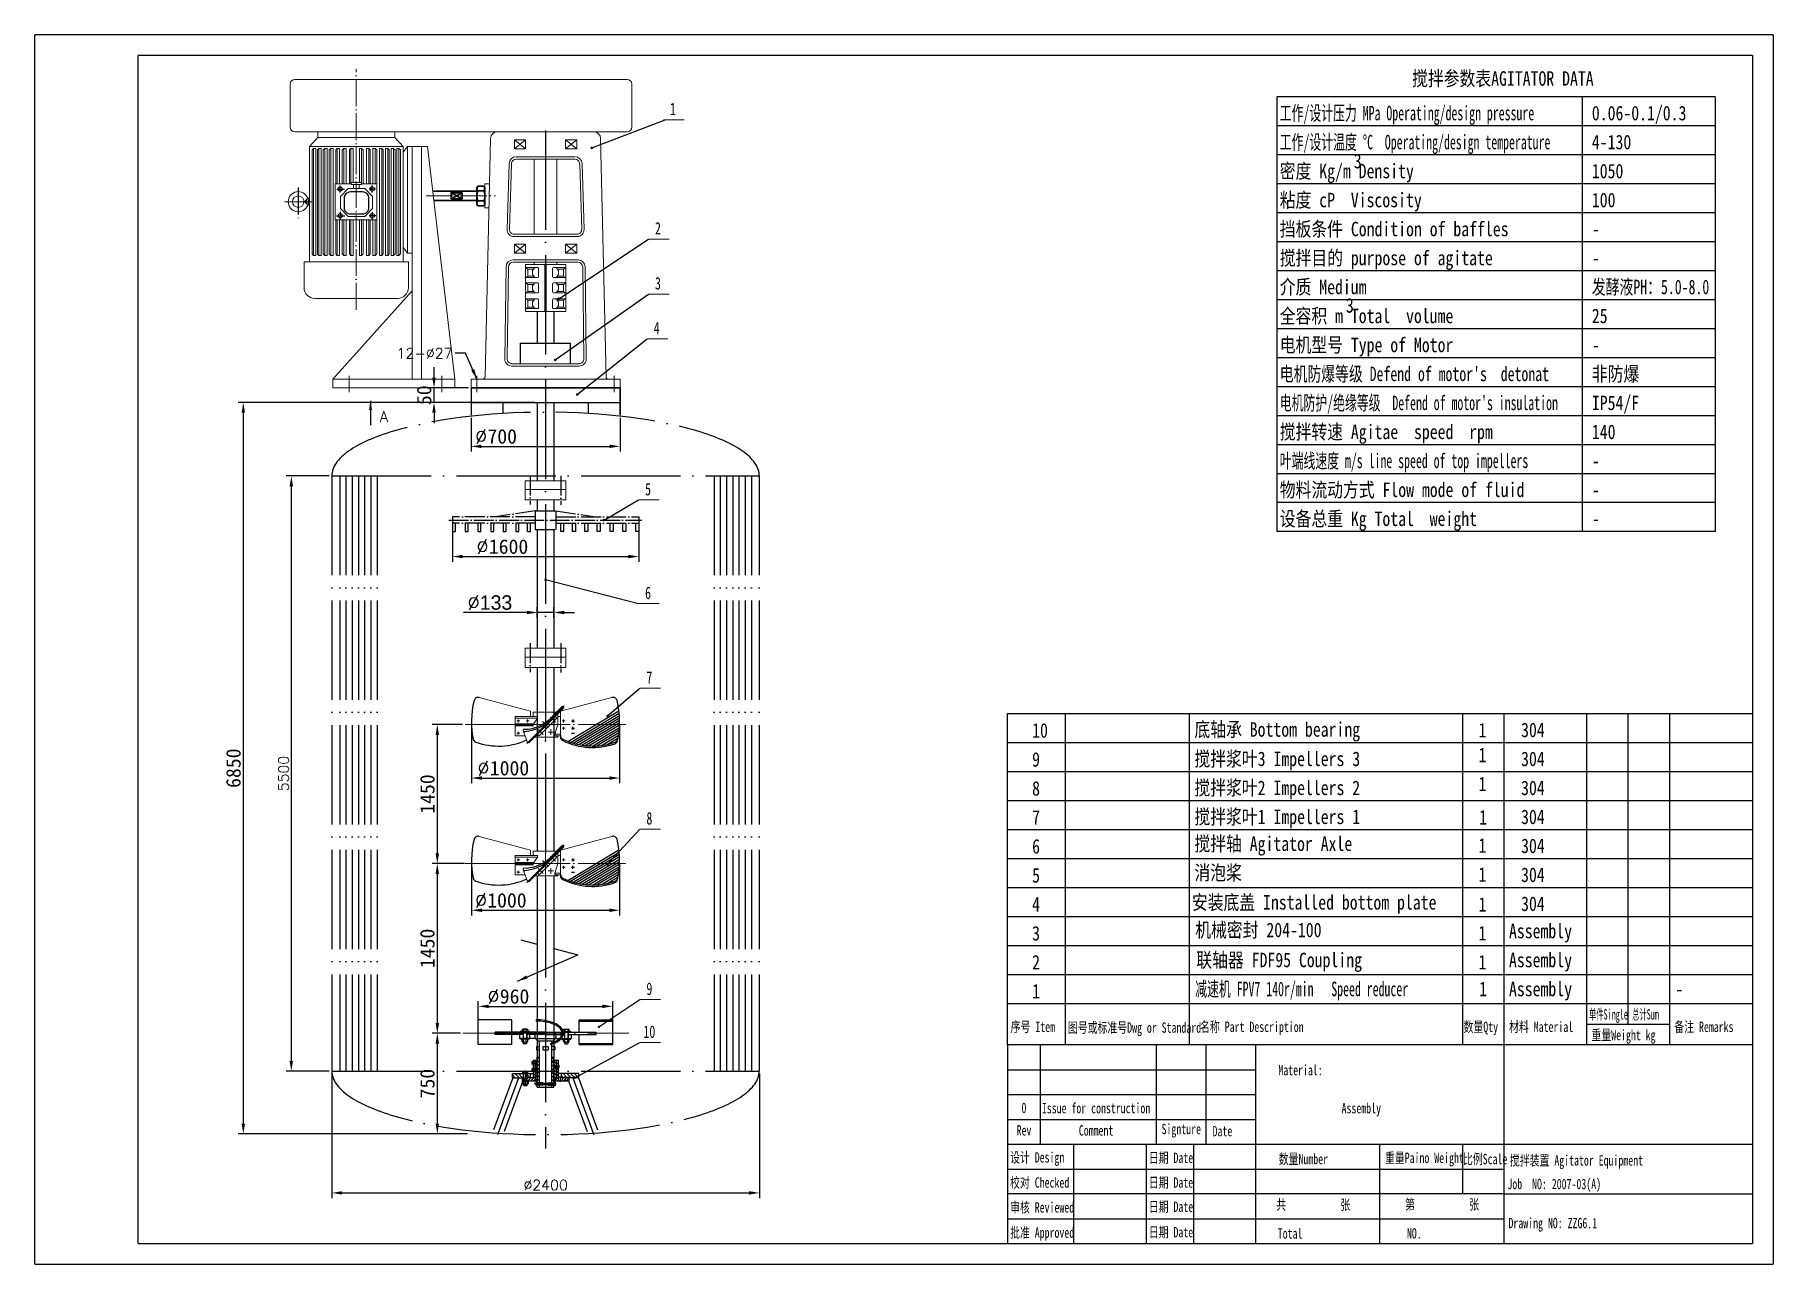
# Model space of a CAD drawing. Header units: millimetres. Extents: x 40412 to 42354, y 12295 to 14480.
# Drawn here: x 41933.5 to 42353.5, y 14183.1 to 14480.1 of the extents above; entities outside this region: 1.
import ezdxf
from ezdxf.enums import TextEntityAlignment as Align

# ---------------------------------------------------------------- set-up
doc = ezdxf.new("R2010")
doc.units = ezdxf.units.MM
for name, pattern in [('ACAD_ISO04W100', [30, 24, -3, 0, -3]), ('CENTER', [50.8, 31.75, -6.35, 6.35, -6.35]), ('DASHED', [19.05, 12.7, -6.35])]:
    doc.linetypes.add(name, pattern=pattern)
for name, color, linetype, lineweight in [('1', 7, 'Continuous', 30), ('line', 7, 'Continuous', 13), ('图层1', 7, 'Continuous', 9), ('图层2', 7, 'DASHED', 9)]:
    doc.layers.add(name, color=color, linetype=linetype, lineweight=lineweight)
for name, color, linetype in [('1-dim', 7, 'Continuous'), ('1轮廓实线层', 7, 'Continuous'), ('2细线层', 4, 'Continuous'), ('3', 7, 'CENTER'), ('DIM', 7, 'Continuous'), ('LAYER1', 4, 'Continuous'), ('PV-16B63', 7, 'Continuous'), ('RAHMEN025', 7, 'Continuous')]:
    doc.layers.add(name, color=color, linetype=linetype)
doc.styles.add('cc', font='SIMFANG.TTF')
doc.styles.get("Standard").update_dxf_attribs({"font": 'simplex.shx'})
doc.styles.add('STYLE3', font='SimSun.ttf', dxfattribs={"height": 3.5})
doc.dimstyles.new('DIN', dxfattribs={"dimtxt": 3.5, "dimasz": 2.5, "dimexe": 1.25, "dimexo": 0.625, "dimtad": 1, "dimdec": 4, "dimdsep": 46, "dimlunit": 1, "dimtxsty": 'STYLE3', "dimcen": 2.5, "dimadec": 0, "dimazin": 0, "dimtfac": 1, "dimtdec": 4, "dimtmove": 0, "dimatfit": 1, "dimfxl": 0, "dimtvp": 1, "dimtolj": 1, "dimtzin": 0, "dimarcsym": 0})
doc.dimstyles.new('ISO-25', dxfattribs={"dimtxt": 2.5, "dimasz": 2.5, "dimexe": 1.25, "dimexo": 0.625, "dimtad": 1, "dimtxsty": 'Standard', "dimcen": 2.5, "dimadec": 0, "dimazin": 0, "dimtfac": 1, "dimtmove": 0, "dimatfit": 3, "dimfxl": 0, "dimarcsym": 0})
doc.dimstyles.new('基本尺寸', dxfattribs={"dimtxt": 2.5, "dimasz": 6, "dimexe": 2, "dimexo": 0.625, "dimgap": 0.25, "dimtad": 1, "dimtih": 1, "dimtoh": 1, "dimdec": 3, "dimlfac": 4, "dimzin": 9, "dimdsep": 46, "dimtxsty": 'Standard', "dimcen": 2.5, "dimazin": 2, "dimtp": 0.021, "dimtm": 0.002, "dimtfac": 0.67, "dimtdec": 3, "dimtmove": 0, "dimatfit": 3, "dimldrblk": 'NONE', "dimfxl": 0, "dimtolj": 1, "dimtzin": 9, "dimarcsym": 0})

msp = doc.modelspace()

# ---------------------------------------------------------------- texts
at = {"color": 0, "style": 'STYLE3'}
for s, height, width, p in [('搅拌参数表AGITATOR DATA', 3.5, 0.8, (42266.26568, 14467.73896)), ('工作/设计压力 MPa Operating/design pressure', 3.5, 0.6, (42234.28818, 14459.38367)), ('0.06-0.1/0.3', 3.5, 0.8, (42309.68675, 14459.38367)), ('工作/设计温度 %%dC  Operating/design temperature', 3.5, 0.6, (42234.28818, 14452.38367)), ('4-130', 3.5, 0.8, (42309.68675, 14452.38367)), ('密度 Kg/m Density', 3.5, 0.8, (42234.28818, 14445.38367)), ('3', 3.5, 0.8, (42252.16089, 14447.79183)), ('1050', 3.5, 0.8, (42309.68675, 14445.38367)), ('粘度 cP  Viscosity', 3.5, 0.8, (42234.28818, 14438.38367)), ('100', 3.5, 0.8, (42309.68675, 14438.38367)), ('挡板条件 Condition of baffles', 3.5, 0.8, (42234.28818, 14431.38367)), ('-', 3.5, 0.8, (42309.68675, 14431.38367)), ('搅拌目的 purpose of agitate', 3.5, 0.8, (42234.28818, 14424.38367)), ('-', 3.5, 0.8, (42309.68675, 14424.38367)), ('介质 Medium', 3.5, 0.8, (42234.28818, 14417.38367)), ('发酵液PH：5.0-8.0', 3.5, 0.7, (42309.68675, 14417.38367)), ('全容积 m Total\u3000volume', 3.5, 0.8, (42234.28818, 14410.38367)), ('3', 3.5, 0.8, (42250.26065, 14412.91948)), ('25', 3.5, 0.8, (42309.68675, 14410.38367)), ('电机型号 Type of Motor', 3.5, 0.8, (42234.28818, 14403.38367)), ('-', 3.5, 0.8, (42309.68675, 14403.38367)), ("电机防爆等级 Defend of motor's  detonat", 3.5, 0.7, (42234.28818, 14396.38367)), ('非防爆', 3.5, 0.8, (42309.68675, 14396.38367)), ("电机防护/绝缘等级  Defend of motor's insulation", 3.5, 0.6, (42234.28818, 14389.38367)), ('IP54/F', 3.5, 0.8, (42309.68675, 14389.38367)), ('搅拌转速 Agitae\u3000speed  rpm', 3.5, 0.8, (42234.28818, 14382.38367)), ('140', 3.5, 0.8, (42309.68675, 14382.38367)), ('叶端线速度 m/s line speed of top impellers', 3.5, 0.6, (42234.28818, 14375.38367)), ('-', 3.5, 0.8, (42309.68675, 14375.38367)), ('物料流动方式 Flow mode of fluid ', 3.5, 0.8, (42234.28818, 14368.38367)), ('-', 3.5, 0.8, (42309.68675, 14368.38367)), ('设备总重 Kg Total  weight', 3.5, 0.8, (42234.28818, 14361.38367)), ('-', 3.5, 0.8, (42309.68675, 14361.38367)), ('10', 3.5, 0.8, (42174.46053, 14310.25269)), ('底轴承 Bottom bearing', 3.5, 0.8, (42213.67672, 14310.48652)), ('1', 3.5, 0.8, (42282.31219, 14310.32043)), ('9', 3.5, 0.8, (42174.46053, 14303.25269)), ('搅拌浆叶3 Impellers 3', 3.5, 0.8, (42213.67672, 14303.39256)), ('1', 3.5, 0.8, (42282.31499, 14304.3311)), ('8', 3.5, 0.8, (42174.46053, 14296.25269)), ('搅拌浆叶2 Impellers 2', 3.5, 0.8, (42213.67672, 14296.39256)), ('1', 3.5, 0.8, (42282.31499, 14297.3311)), ('7', 3.5, 0.8, (42174.46053, 14289.25269)), ('搅拌浆叶1 Impellers 1', 3.5, 0.8, (42213.67672, 14289.39256)), ('1', 3.5, 0.8, (42282.4824, 14289.27087)), ('6', 3.5, 0.8, (42174.46053, 14282.25269)), ('搅拌轴 Agitator Axle', 3.5, 0.8, (42213.67672, 14282.89256)), ('1', 3.5, 0.8, (42282.31499, 14282.44757)), ('5', 3.5, 0.8, (42174.46053, 14275.25269)), ('消泡桨', 3.5, 0.8, (42213.67672, 14275.89256)), ('1', 3.5, 0.8, (42282.31499, 14275.44757)), ('4', 3.5, 0.8, (42174.46053, 14268.25269)), ('安装底盖 Installed bottom plate', 3.5, 0.8, (42213.06645, 14268.72647)), ('1', 3.5, 0.8, (42282.31219, 14268.22647)), ('3', 3.5, 0.8, (42174.46053, 14261.25269)), ('机械密封 204-100', 3.5, 0.8, (42213.87233, 14262.05888)), ('1', 3.5, 0.8, (42282.31499, 14261.27087)), ('Assembly', 3.5, 0.8, (42289.66838, 14261.79659)), ('2', 3.5, 0.8, (42174.46053, 14254.25269)), ('联轴器 FDF95 Coupling', 3.5, 0.8, (42214.13612, 14254.80098)), ('1', 3.5, 0.8, (42282.31499, 14254.27087)), ('Assembly', 3.5, 0.8, (42289.66838, 14254.79659)), ('1', 3.5, 0.8, (42174.46053, 14247.25269)), ('减速机 FPV7 140r/min   Speed reducer', 3.5, 0.6, (42213.86036, 14247.80098)), ('1', 3.5, 0.8, (42282.4824, 14247.80098)), ('Assembly', 3.5, 0.8, (42289.66838, 14247.79659)), ('-', 3.5, 0.8, (42329.87378, 14247.79659)), ('单件Single', 2.5, 0.5, (42309.01988, 14242.16571)), ('总计Sum', 2.5, 0.5, (42319.43668, 14242.16571)), ('序号 Item', 2.5, 0.7, (42169.27367, 14239.14982)), ('图号或标准号Dwg or Standard ', 2.5, 0.7, (42183.10531, 14238.96727)), ('名称 Part Description', 2.5, 0.7, (42215.03592, 14239.14982)), ('数量Qty', 2.5, 0.7, (42278.68259, 14239.14982)), ('材料 Material', 2.5, 0.7, (42289.68615, 14239.14982)), ('重量Weight kg', 2.5, 0.7, (42309.59259, 14237.17027)), ('备注 Remarks', 2.5, 0.7, (42329.61328, 14239.14982)), ('Material:', 2.5, 0.7, (42233.9487, 14228.70723)), ('Assembly', 2.5, 0.7, (42249.22898, 14219.50388)), ('Date', 2.5, 0.7, (42218.06181, 14213.95622)), ('设计 Design', 2.5, 0.7, (42169.13666, 14207.61765)), ('日期 Date', 2.5, 0.7, (42202.6534, 14207.51765)), ('搅拌装置 Agitator Equipment', 2.5, 0.7, (42289.89044, 14206.88955)), ('校对 Checked', 2.5, 0.7, (42169.13666, 14201.53432)), ('日期 Date', 2.5, 0.7, (42202.6534, 14201.54265)), ('Job  NO: 2007-03(A)', 2.5, 0.7, (42289.29401, 14201.18439)), ('审核 Reviewed', 2.5, 0.7, (42169.13666, 14195.53432)), ('日期 Date', 2.5, 0.7, (42202.6534, 14195.69222)), ('批准 Approved', 2.5, 0.7, (42169.13666, 14189.44265)), ('日期 Date', 2.5, 0.7, (42202.6534, 14189.55098)), ('Drawing NO: ZZG6.1', 2.5, 0.7, (42289.54657, 14191.74483))]:
    msp.add_text(s, height=height, dxfattribs=dict(at, width=width)).set_placement(p)
at = {"color": 0, "style": 'STYLE3', "width": 0.8}
for p in [(42295.44455, 14310.37672), (42295.44455, 14303.37672), (42295.44455, 14296.37672), (42295.44455, 14289.37672), (42295.44455, 14282.37672), (42295.44455, 14275.37672), (42295.44455, 14268.37672)]:
    msp.add_text('304', height=3.5, dxfattribs=at).set_placement(p, align=Align.CENTER)
at = {"color": 0, "style": 'STYLE3', "width": 0.7}
for s, p in [('0', (42172.4953, 14220.81473)), ('Issue for construction', (42189.91065, 14220.81473)), ('Signture', (42210.4953, 14215.37961)), ('Rev', (42172.4953, 14215.37961)), ('Comment', (42189.91065, 14215.37961)), ('数量Number', (42239.99826, 14208.5094)), ('重量Paino Weight', (42269.22921, 14208.5094)), ('比例Scale', (42283.90837, 14208.5094)), ('共           张', (42242.39231, 14197.45079)), ('第           张', (42273.4953, 14197.55098)), ('Total', (42236.79331, 14190.5094)), ('NO.', (42266.79331, 14190.5094))]:
    msp.add_text(s, height=2.5, dxfattribs=at).set_placement(p, align=Align.MIDDLE)
at = {"layer": '1-dim', "lineweight": 13, "style": 'cc', "width": 0.7}
for s, p in [('1', (42087.67806, 14460.63352)), ('2', (42084.06596, 14431.81263)), ('3', (42084.06596, 14418.51604)), ('4', (42083.7415, 14407.69556)), ('5', (42081.66876, 14368.79009)), ('6', (42081.66876, 14343.73302)), ('7', (42081.99591, 14323.29518)), ('8', (42081.99591, 14289.26041)), ('9', (42081.99591, 14248.10062)), ('10', (42081.99591, 14237.72023))]:
    msp.add_text(s, height=3, dxfattribs=at).set_placement(p, align=Align.CENTER)
at = {"layer": 'DIM', "color": 4, "insert": (40411.97044, 12294.60522), "char_height": 10, "attachment_point": 4}
msp.add_mtext('\\A1;', dxfattribs=at)
at = {"layer": 'RAHMEN025', "insert": (42034.42581, 14401.84659), "char_height": 2.5, "attachment_point": 9}
msp.add_mtext('12-%%C27', dxfattribs=at)

# ---------------------------------------------------------------- blocks, each defined once
blk = doc.blocks.new('*D3')
at = {"layer": '1-dim', "color": 0, "lineweight": -2}
for p, q in [((42040.66, 14237.18), (42040.66, 14246.6)), ((42073.16, 14237.18), (42073.16, 14246.6)), ((42043.16, 14245.35), (42070.66, 14245.35))]:
    blk.add_line(p, q, dxfattribs=at)
at = {"layer": '1-dim', "color": 0}
for points in [[(42043.16, 14245.77), (42043.16, 14244.94), (42040.66, 14245.35)], [(42070.66, 14245.77), (42070.66, 14244.94), (42073.16, 14245.35)]]:
    blk.add_solid(points, dxfattribs=at)
at = {"layer": 'Defpoints', "color": 0}
for p in [(42073.16, 14245.35), (42040.66, 14236.56), (42073.16, 14236.56)]:
    blk.add_point(p, dxfattribs=at)
at = {"layer": '1-dim', "color": 0, "insert": (42047.92, 14247.73), "char_height": 3.5, "attachment_point": 5, "style": 'STYLE3'}
blk.add_mtext('\\A1;{\\Fsimplex.shx|c1;%%c}960', dxfattribs=at)
blk = doc.blocks.new('*D4')
at = {"layer": '1-dim', "color": 0, "lineweight": -2}
for p, q in [((42052.41, 14340.49), (42037.08, 14340.49)), ((42054.91, 14339.24), (42054.91, 14341.74)), ((42058.91, 14340.49), (42054.91, 14340.49)), ((42058.91, 14339.24), (42058.91, 14341.74)), ((42061.41, 14340.49), (42063.91, 14340.49))]:
    blk.add_line(p, q, dxfattribs=at)
at = {"layer": '1-dim', "color": 0}
for points in [[(42052.41, 14340.91), (42052.41, 14340.07), (42054.91, 14340.49)], [(42061.41, 14340.91), (42061.41, 14340.07), (42058.91, 14340.49)]]:
    blk.add_solid(points, dxfattribs=at)
at = {"layer": 'Defpoints', "color": 0}
for p in [(42058.91, 14340.49), (42054.91, 14338.62), (42058.91, 14338.62)]:
    blk.add_point(p, dxfattribs=at)
at = {"layer": '1-dim', "color": 0, "insert": (42043.45, 14342.87), "char_height": 3.5, "attachment_point": 5, "style": 'STYLE3'}
blk.add_mtext('\\A1;{\\Fsimplex.shx|c1;%%c\\f??|b0|i0|c0|p54;133}', dxfattribs=at)
blk = doc.blocks.new('*D5')
at = {"layer": '1-dim', "color": 0, "lineweight": -2}
for p, q in [((42054.29, 14391.23), (41982.64, 14391.23)), ((41983.89, 14388.73), (41983.89, 14217.03)), ((42033.18, 14214.53), (41982.64, 14214.53))]:
    blk.add_line(p, q, dxfattribs=at)
at = {"layer": '1-dim', "color": 0}
for points in [[(41983.47, 14388.73), (41984.31, 14388.73), (41983.89, 14391.23)], [(41983.47, 14217.03), (41984.31, 14217.03), (41983.89, 14214.53)]]:
    blk.add_solid(points, dxfattribs=at)
at = {"layer": 'Defpoints', "color": 0}
for p in [(42054.91, 14391.23), (41983.89, 14214.53), (42033.8, 14214.53)]:
    blk.add_point(p, dxfattribs=at)
at = {"layer": '1-dim', "color": 0, "insert": (41981.52, 14302.88), "char_height": 3.5, "attachment_point": 5, "rotation": 90, "style": 'STYLE3'}
blk.add_mtext('\\A1;6850', dxfattribs=at)
blk = doc.blocks.new('*D6')
at = {"layer": '1-dim', "color": 0, "lineweight": -2}
for p, q in [((42035.39, 14279.85), (42029.51, 14279.85)), ((42030.76, 14277.35), (42030.76, 14241.35)), ((42036.34, 14238.85), (42029.51, 14238.85))]:
    blk.add_line(p, q, dxfattribs=at)
at = {"layer": '1-dim', "color": 0}
for points in [[(42030.34, 14277.35), (42031.18, 14277.35), (42030.76, 14279.85)], [(42030.34, 14241.35), (42031.18, 14241.35), (42030.76, 14238.85)]]:
    blk.add_solid(points, dxfattribs=at)
at = {"layer": 'Defpoints', "color": 0}
for p in [(42036.02, 14279.85), (42030.76, 14238.85), (42036.96, 14238.85)]:
    blk.add_point(p, dxfattribs=at)
at = {"layer": '1-dim', "color": 0, "insert": (42028.38, 14259.35), "char_height": 3.5, "attachment_point": 5, "rotation": 90, "style": 'STYLE3'}
blk.add_mtext('\\A1;1450', dxfattribs=at)
blk = doc.blocks.new('*D7')
at = {"layer": '1-dim', "color": 0, "lineweight": -2}
for p, q in [((42036.85, 14313.41), (42029.51, 14313.41)), ((42030.76, 14310.91), (42030.76, 14282.35)), ((42037.34, 14279.85), (42029.51, 14279.85))]:
    blk.add_line(p, q, dxfattribs=at)
at = {"layer": '1-dim', "color": 0}
for points in [[(42030.34, 14310.91), (42031.18, 14310.91), (42030.76, 14313.41)], [(42030.34, 14282.35), (42031.18, 14282.35), (42030.76, 14279.85)]]:
    blk.add_solid(points, dxfattribs=at)
at = {"layer": 'Defpoints', "color": 0}
for p in [(42037.47, 14313.41), (42030.76, 14279.85), (42037.96, 14279.85)]:
    blk.add_point(p, dxfattribs=at)
at = {"layer": '1-dim', "color": 0, "insert": (42028.38, 14296.63), "char_height": 3.5, "attachment_point": 5, "rotation": 90, "style": 'STYLE3'}
blk.add_mtext('\\A1;1450', dxfattribs=at)
blk = doc.blocks.new('*D8')
at = {"layer": '1-dim', "color": 0, "lineweight": -2}
for p, q in [((42038.92, 14387.52), (42038.92, 14379.38)), ((42074.91, 14387.52), (42074.91, 14379.38)), ((42041.42, 14380.63), (42072.41, 14380.63))]:
    blk.add_line(p, q, dxfattribs=at)
at = {"layer": '1-dim', "color": 0}
for points in [[(42041.42, 14381.04), (42041.42, 14380.21), (42038.92, 14380.63)], [(42072.41, 14381.04), (42072.41, 14380.21), (42074.91, 14380.63)]]:
    blk.add_solid(points, dxfattribs=at)
at = {"layer": 'Defpoints', "color": 0}
for p in [(42038.92, 14388.14), (42074.91, 14388.14), (42074.91, 14380.63)]:
    blk.add_point(p, dxfattribs=at)
at = {"layer": '1-dim', "color": 0, "insert": (42044.94, 14383), "char_height": 3.5, "attachment_point": 5, "style": 'STYLE3'}
blk.add_mtext('\\A1;{\\Fsimplex.shx|c1;%%c}700', dxfattribs=at)
blk = doc.blocks.new('*D9')
at = {"layer": '1-dim', "color": 0, "lineweight": -2}
for p, q in [((42033.35, 14238.85), (42029.51, 14238.85)), ((42030.76, 14236.35), (42030.76, 14217.03)), ((42038.09, 14214.53), (42029.51, 14214.53))]:
    blk.add_line(p, q, dxfattribs=at)
at = {"layer": '1-dim', "color": 0}
for points in [[(42030.34, 14236.35), (42031.18, 14236.35), (42030.76, 14238.85)], [(42030.34, 14217.03), (42031.18, 14217.03), (42030.76, 14214.53)]]:
    blk.add_solid(points, dxfattribs=at)
at = {"layer": 'Defpoints', "color": 0}
for p in [(42033.97, 14238.85), (42030.76, 14214.53), (42038.72, 14214.53)]:
    blk.add_point(p, dxfattribs=at)
at = {"layer": '1-dim', "color": 0, "insert": (42028.38, 14226.69), "char_height": 3.5, "attachment_point": 5, "rotation": 90, "style": 'STYLE3'}
blk.add_mtext('\\A1;750', dxfattribs=at)
blk = doc.blocks.new('*D10')
at = {"layer": '1', "color": 0, "lineweight": -2}
for p, q in [((42029.96, 14397.23), (42029.96, 14399.73)), ((42038.29, 14394.73), (42028.71, 14394.73)), ((42029.96, 14391.23), (42029.96, 14394.73)), ((42038.29, 14391.23), (42028.71, 14391.23)), ((42029.96, 14388.73), (42029.96, 14386.23))]:
    blk.add_line(p, q, dxfattribs=at)
at = {"layer": '1', "color": 0}
for points in [[(42029.54, 14397.23), (42030.38, 14397.23), (42029.96, 14394.73)], [(42029.54, 14388.73), (42030.38, 14388.73), (42029.96, 14391.23)]]:
    blk.add_solid(points, dxfattribs=at)
at = {"layer": 'Defpoints', "color": 0}
for p in [(42029.96, 14394.73), (42038.92, 14394.73), (42038.92, 14391.23)]:
    blk.add_point(p, dxfattribs=at)
at = {"layer": '1', "color": 0, "insert": (42027.58, 14392.98), "char_height": 3.5, "attachment_point": 5, "rotation": 90, "style": 'STYLE3'}
blk.add_mtext('\\A1;50', dxfattribs=at)
blk = doc.blocks.new('*D11')
at = {"layer": '1-dim', "color": 0, "lineweight": -2}
for p, q in [((42039.03, 14279.22), (42039.03, 14267.31)), ((42074.81, 14279.73), (42074.81, 14267.31)), ((42041.53, 14268.56), (42072.31, 14268.56))]:
    blk.add_line(p, q, dxfattribs=at)
at = {"layer": '1-dim', "color": 0}
for points in [[(42041.53, 14268.98), (42041.53, 14268.14), (42039.03, 14268.56)], [(42072.31, 14268.98), (42072.31, 14268.14), (42074.81, 14268.56)]]:
    blk.add_solid(points, dxfattribs=at)
at = {"layer": 'Defpoints', "color": 0}
for p in [(42074.81, 14280.35), (42039.03, 14279.85), (42074.81, 14268.56)]:
    blk.add_point(p, dxfattribs=at)
at = {"layer": '1-dim', "color": 0, "insert": (42046.08, 14270.93), "char_height": 3.5, "attachment_point": 5, "style": 'STYLE3'}
blk.add_mtext('\\A1;{\\Fsimplex.shx|c1;%%c}1000', dxfattribs=at)
blk = doc.blocks.new('*D12')
at = {"layer": '1-dim', "color": 0, "lineweight": -2}
for p, q in [((42004.65, 14373.48), (41994.24, 14373.48)), ((41995.49, 14370.98), (41995.49, 14232.18)), ((42004.65, 14229.68), (41994.24, 14229.68))]:
    blk.add_line(p, q, dxfattribs=at)
at = {"layer": '1-dim', "color": 0}
for points in [[(41995.07, 14370.98), (41995.9, 14370.98), (41995.49, 14373.48)], [(41995.07, 14232.18), (41995.9, 14232.18), (41995.49, 14229.68)]]:
    blk.add_solid(points, dxfattribs=at)
at = {"layer": 'Defpoints', "color": 0}
for p in [(42005.27, 14373.48), (41995.49, 14229.68), (42005.27, 14229.68)]:
    blk.add_point(p, dxfattribs=at)
at = {"layer": '1-dim', "color": 0, "insert": (41993.61, 14301.58), "char_height": 2.5, "attachment_point": 5, "rotation": 90}
blk.add_mtext('5500', dxfattribs=at)
blk = doc.blocks.new('*D13')
at = {"layer": '1-dim', "color": 0, "lineweight": -2}
for p, q in [((42005.27, 14229.05), (42005.27, 14199.03)), ((42108.58, 14229.05), (42108.58, 14199.03)), ((42007.77, 14200.28), (42106.08, 14200.28))]:
    blk.add_line(p, q, dxfattribs=at)
at = {"layer": '1-dim', "color": 0}
for points in [[(42007.77, 14200.7), (42007.77, 14199.87), (42005.27, 14200.28)], [(42106.08, 14200.7), (42106.08, 14199.87), (42108.58, 14200.28)]]:
    blk.add_solid(points, dxfattribs=at)
at = {"layer": 'Defpoints', "color": 0}
for p in [(42005.27, 14229.68), (42108.58, 14229.68), (42108.58, 14200.28)]:
    blk.add_point(p, dxfattribs=at)
at = {"layer": '1-dim', "color": 0, "insert": (42056.93, 14202.16), "char_height": 2.5, "attachment_point": 5}
blk.add_mtext('%%C2400', dxfattribs=at)
blk = doc.blocks.new('CF法兰联轴器')
at = {"layer": 'line'}
for p, q in [((-4.9, 0), (-4.9, -4.61)), ((4.9, 0), (-4.9, 0)), ((4.9, 0), (4.9, -4.61)), ((-4.9, -2.12), (4.9, -2.12)), ((-4.9, -4.61), (4.9, -4.61))]:
    blk.add_line(p, q, dxfattribs=at)
at = {"layer": 'RAHMEN025', "linetype": 'ACAD_ISO04W100', "ltscale": 0.2}
for p, q in [((-3.72, 1.24), (-3.72, -5.77)), ((3.72, 1.21), (3.72, -5.83))]:
    blk.add_line(p, q, dxfattribs=at)
blk = doc.blocks.new('*D16')
at = {"layer": '1-dim', "color": 0, "lineweight": -2}
for p, q in [((42039.03, 14312.79), (42039.03, 14299.25)), ((42074.81, 14313.29), (42074.81, 14299.25)), ((42041.53, 14300.5), (42072.31, 14300.5))]:
    blk.add_line(p, q, dxfattribs=at)
at = {"layer": '1-dim', "color": 0}
for points in [[(42041.53, 14300.92), (42041.53, 14300.08), (42039.03, 14300.5)], [(42072.31, 14300.92), (42072.31, 14300.08), (42074.81, 14300.5)]]:
    blk.add_solid(points, dxfattribs=at)
at = {"layer": 'Defpoints', "color": 0}
for p in [(42074.81, 14313.92), (42039.03, 14313.41), (42074.81, 14300.5)]:
    blk.add_point(p, dxfattribs=at)
at = {"layer": '1-dim', "color": 0, "insert": (42046.7, 14302.87), "char_height": 3.5, "attachment_point": 5, "style": 'STYLE3'}
blk.add_mtext('\\A1;{\\Fsimplex.shx|c1;%%c}1000', dxfattribs=at)
blk = doc.blocks.new('*D17')
at = {"layer": '1-dim', "color": 0, "lineweight": -2}
for p, q in [((42034.41, 14361.43), (42034.41, 14352.76)), ((42079.41, 14361.18), (42079.41, 14352.76)), ((42036.91, 14354.01), (42076.91, 14354.01))]:
    blk.add_line(p, q, dxfattribs=at)
at = {"layer": '1-dim', "color": 0}
for points in [[(42036.91, 14354.43), (42036.91, 14353.59), (42034.41, 14354.01)], [(42076.91, 14354.43), (42076.91, 14353.59), (42079.41, 14354.01)]]:
    blk.add_solid(points, dxfattribs=at)
at = {"layer": 'Defpoints', "color": 0}
for p in [(42034.41, 14362.06), (42079.41, 14361.81), (42079.41, 14354.01)]:
    blk.add_point(p, dxfattribs=at)
at = {"layer": '1-dim', "color": 0, "insert": (42046.47, 14356.39), "char_height": 3.5, "attachment_point": 5, "style": 'STYLE3'}
blk.add_mtext('\\A1;{\\Fsimplex.shx|c1;%%c}1600', dxfattribs=at)
blk = doc.blocks.new('JQ-2')
at = {"layer": '图层1'}
for p, q in [((-5.4, 0.01), (-5.4, -12.6)), ((-5.4, 0.01), (5.4, 0.01)), ((-0.2, 0.01), (-0.2, -12.6)), ((0.2, 0.01), (0.2, -12.6)), ((5.4, 0.01), (5.4, -12.6)), ((-5.4, -0.79), (-2.12, -0.79)), ((-5.4, -0.79), (-4.8, -1.19)), ((-5.4, -3.45), (-4.8, -3.05)), ((-5.4, -3.45), (-2.12, -3.45)), ((-4.8, -1.19), (-4.8, -3.05)), ((-4.8, -1.19), (-3.17, -1.19)), ((-4.8, -3.05), (-3.17, -3.05)), ((-2.86, -0.79), (-3.47, -1.59)), ((-3.47, -1.59), (-3.47, -2.65)), ((-2.86, -3.45), (-3.47, -2.65)), ((-1.86, -3.19), (-1.86, -1.05)), ((1.86, -3.19), (1.86, -1.05)), ((5.4, -0.79), (2.12, -0.79)), ((5.4, -3.45), (2.12, -3.45)), ((2.86, -0.79), (3.47, -1.59)), ((2.86, -3.45), (3.47, -2.65)), ((4.8, -1.19), (3.17, -1.19)), ((4.8, -3.05), (3.17, -3.05)), ((3.47, -1.59), (3.47, -2.65)), ((5.4, -0.79), (4.8, -1.19)), ((4.8, -1.19), (4.8, -3.05)), ((5.4, -3.45), (4.8, -3.05)), ((-5.4, -4.91), (-4.8, -5.31)), ((-5.4, -4.91), (-2.12, -4.91)), ((-5.4, -7.57), (-4.8, -7.17)), ((-5.4, -7.57), (-2.12, -7.57)), ((-5.4, -9.14), (-2.12, -9.14)), ((-5.4, -9.14), (-4.8, -9.55)), ((-4.8, -5.31), (-3.17, -5.31)), ((-4.8, -5.31), (-4.8, -7.17)), ((-4.8, -7.17), (-3.17, -7.17)), ((-2.86, -4.91), (-3.47, -5.71)), ((-3.47, -5.71), (-3.47, -6.77)), ((-2.86, -7.57), (-3.47, -6.77)), ((-2.86, -9.14), (-3.47, -9.95)), ((-1.86, -7.31), (-1.86, -5.17)), ((1.86, -7.31), (1.86, -5.17)), ((5.4, -4.91), (2.12, -4.91)), ((5.4, -7.57), (2.12, -7.57)), ((5.4, -9.14), (2.12, -9.14)), ((2.86, -4.91), (3.47, -5.71)), ((2.86, -7.57), (3.47, -6.77)), ((2.86, -9.14), (3.47, -9.95)), ((4.8, -5.31), (3.17, -5.31)), ((4.8, -7.17), (3.17, -7.17)), ((3.47, -5.71), (3.47, -6.77)), ((5.4, -4.91), (4.8, -5.31)), ((4.8, -5.31), (4.8, -7.17)), ((5.4, -7.57), (4.8, -7.17)), ((5.4, -9.14), (4.8, -9.55)), ((-5.4, -11.81), (-4.8, -11.4)), ((-5.4, -11.81), (-2.12, -11.81)), ((-5.4, -12.6), (-0.2, -12.6)), ((-4.8, -9.55), (-3.17, -9.55)), ((-4.8, -11.4), (-4.8, -9.55)), ((-4.8, -11.4), (-3.17, -11.4)), ((-3.47, -11), (-3.47, -9.95)), ((-2.86, -11.81), (-3.47, -11)), ((-1.86, -9.41), (-1.86, -11.54)), ((0.2, -12.6), (5.4, -12.6)), ((1.86, -9.41), (1.86, -11.54)), ((5.4, -11.81), (2.12, -11.81)), ((2.86, -11.81), (3.47, -11)), ((4.8, -9.55), (3.17, -9.55)), ((4.8, -11.4), (3.17, -11.4)), ((3.47, -11), (3.47, -9.95)), ((4.8, -11.4), (4.8, -9.55)), ((5.4, -11.81), (4.8, -11.4))]:
    blk.add_line(p, q, dxfattribs=at)
for centre, start, end in [((-2.12, -1.05), 0, 90), ((-2.12, -3.19), 270, 0), ((2.12, -1.05), 90, 180), ((2.12, -3.19), 180, 270), ((-2.12, -5.17), 0, 90), ((-2.12, -7.31), 270, 0), ((-2.12, -9.41), 0, 90), ((2.12, -5.17), 90, 180), ((2.12, -7.31), 180, 270), ((2.12, -9.41), 90, 180), ((-2.12, -11.54), 270, 0), ((2.12, -11.54), 180, 270)]:
    blk.add_arc(centre, 0.267, start, end, dxfattribs=at)
blk = doc.blocks.new('FPV-1')
at = {"layer": '1'}
for p, q in [((-30.3, 52.8), (-18.46, 52.8)), ((-22.4, 52.41), (-25.37, 50.77)), ((-25.37, 52.41), (-22.4, 50.77)), ((-18.2, 54.19), (-18.46, 53.73)), ((-18.46, 49.37), (-18.46, 53.73)), ((-16.54, 54.19), (-18.2, 54.19)), ((-18.2, 52.9), (-16.54, 52.9)), ((-16.54, 54.19), (-16.27, 53.73)), ((-16.27, 49.37), (-16.27, 53.73)), ((-30.01, 50.28), (-18.46, 50.28)), ((-18.2, 48.9), (-18.46, 49.37)), ((-18.2, 50.19), (-16.54, 50.19)), ((-16.54, 48.9), (-18.2, 48.9)), ((-16.54, 48.9), (-16.27, 49.37))]:
    blk.add_line(p, q, dxfattribs=at)
blk.add_lwpolyline([(-25.37, 50.77), (-22.4, 50.77), (-22.4, 52.41), (-25.37, 52.41)], close=True, dxfattribs=at)
for centre, radius, start, end in [((-16.14, 54.02), 2.34, 187.2033, 208.5486), ((-14.88, 51.55), 3.58, 157.7509, 202.2491), ((-18.6, 54.02), 2.34, 331.4514, 352.7967), ((-19.85, 51.55), 3.58, 337.7509, 22.2491), ((-16.14, 49.07), 2.34, 151.4514, 172.7967), ((-18.6, 49.07), 2.34, 7.2033, 28.5486)]:
    blk.add_arc(centre, radius, start, end, dxfattribs=at)
at = {"layer": '1-dim', "linetype": 'ACAD_ISO04W100', "ltscale": 0.3}
for p, q in [((-66.38, 53.79), (-66.38, 45.6)), ((-56.02, 53.4), (-53.99, 53.4)), ((-55.13, 52.45), (-55.13, 54.36)), ((-45.61, 53.4), (-47.37, 53.4)), ((-46.51, 52.45), (-46.51, 54.33)), ((-55.13, 47.3), (-55.13, 45.34)), ((-46.51, 47.21), (-46.51, 45.33)), ((-56.13, 46.24), (-53.91, 46.24)), ((-45.54, 46.24), (-47.39, 46.24))]:
    blk.add_line(p, q, dxfattribs=at)
at = {"layer": 'LAYER1', "lineweight": 25}
blk.add_lwpolyline([(-52.37, 46.74), (-49.14, 46.74, 0.414214), (-47.42, 48.45), (-47.42, 50.89, 0.414214), (-49.14, 52.61), (-52.37, 52.61, 0.414214), (-54.09, 50.89), (-54.09, 48.45, 0.414214)], format="xyb", close=True, dxfattribs=at)
at = {"layer": '图层1'}
for p, q in [((-68.55, 70.04), (-68.55, 81.55)), ((21.88, 82.81), (-67.28, 82.81)), ((23.14, 70.04), (23.14, 81.55)), ((21.88, 68.78), (-67.28, 68.78)), ((-61.15, 67.19), (-63.4, 64.84)), ((-61.15, 68.78), (-40.49, 68.78)), ((-61.15, 68.78), (-61.15, 67.19)), ((-61.15, 67.19), (-40.49, 67.19)), ((-40.49, 68.78), (-40.49, 67.19)), ((-40.49, 67.19), (-38.24, 64.84)), ((-14.79, 66.94), (-16.25, 2.95)), ((-8.37, 66.63), (-5.39, 64.16)), ((-5.39, 66.63), (-8.37, 64.16)), ((5.39, 66.63), (8.37, 64.16)), ((8.37, 66.63), (5.39, 64.16)), ((14.79, 66.94), (16.25, 2.95)), ((-63.4, 64.84), (-38.24, 64.84)), ((-63.4, 64.84), (-63.4, 33.9)), ((-62.68, 63.89), (-62.28, 64.28)), ((-62.68, 63.89), (-62.68, 35.98)), ((-62.28, 64.28), (-62.28, 35.59)), ((-61.67, 64.28), (-62.28, 64.28)), ((-61.67, 64.28), (-61.67, 35.59)), ((-61.22, 63.89), (-60.83, 64.28)), ((-61.22, 63.89), (-61.22, 35.98)), ((-60.83, 64.28), (-60.83, 35.59)), ((-60.21, 64.28), (-60.83, 64.28)), ((-60.21, 64.28), (-60.21, 35.59)), ((-59.68, 63.89), (-59.28, 64.28)), ((-59.68, 63.89), (-59.68, 35.98)), ((-59.28, 64.28), (-59.28, 35.59)), ((-58.67, 64.28), (-59.28, 64.28)), ((-58.67, 64.28), (-58.67, 35.59)), ((-58.05, 63.89), (-57.65, 64.28)), ((-58.05, 63.89), (-58.05, 35.98)), ((-57.65, 64.28), (-57.65, 35.59)), ((-57.03, 64.28), (-57.65, 64.28)), ((-57.03, 64.28), (-57.03, 35.59)), ((-56.33, 63.89), (-55.93, 64.28)), ((-56.33, 63.89), (-56.33, 54.75)), ((-55.93, 64.28), (-55.93, 54.75)), ((-55.31, 64.28), (-55.93, 64.28)), ((-55.31, 64.28), (-55.31, 54.75)), ((-54.56, 63.89), (-54.16, 64.28)), ((-54.56, 63.89), (-54.56, 54.75)), ((-54.16, 64.28), (-54.16, 54.75)), ((-53.55, 64.28), (-54.16, 64.28)), ((-53.55, 64.28), (-53.55, 54.75)), ((-52.66, 63.89), (-52.27, 64.28)), ((-52.66, 63.89), (-52.66, 54.75)), ((-52.27, 64.28), (-52.27, 54.75)), ((-51.65, 64.28), (-52.27, 64.28)), ((-51.65, 64.28), (-51.65, 55.16)), ((-49.99, 64.28), (-49.99, 55.16)), ((-49.99, 64.28), (-49.37, 64.28)), ((-49.37, 64.28), (-49.37, 54.75)), ((-48.97, 63.89), (-49.37, 64.28)), ((-48.97, 63.89), (-48.97, 54.75)), ((-48.09, 64.28), (-48.09, 54.75)), ((-48.09, 64.28), (-47.47, 64.28)), ((-47.47, 64.28), (-47.47, 54.75)), ((-47.08, 63.89), (-47.47, 64.28)), ((-47.08, 63.89), (-47.08, 54.75)), ((-46.33, 64.28), (-46.33, 54.75)), ((-46.33, 64.28), (-45.71, 64.28)), ((-45.71, 64.28), (-45.71, 54.75)), ((-45.31, 63.89), (-45.71, 64.28)), ((-45.31, 63.89), (-45.31, 54.75)), ((-44.6, 64.28), (-44.6, 35.59)), ((-44.6, 64.28), (-43.99, 64.28)), ((-43.99, 64.28), (-43.99, 35.59)), ((-43.59, 63.89), (-43.99, 64.28)), ((-43.59, 63.89), (-43.59, 35.98)), ((-42.97, 64.28), (-42.97, 35.59)), ((-42.97, 64.28), (-42.35, 64.28)), ((-42.35, 64.28), (-42.35, 35.59)), ((-41.96, 63.89), (-42.35, 64.28)), ((-41.96, 63.89), (-41.96, 35.98)), ((-41.43, 64.28), (-41.43, 35.59)), ((-41.43, 64.28), (-40.81, 64.28)), ((-40.81, 64.28), (-40.81, 35.59)), ((-40.41, 63.89), (-40.81, 64.28)), ((-40.41, 63.89), (-40.41, 35.98)), ((-39.97, 64.28), (-39.97, 35.59)), ((-39.97, 64.28), (-39.35, 64.28)), ((-39.35, 64.28), (-39.35, 35.59)), ((-38.96, 63.89), (-39.35, 64.28)), ((-38.96, 63.89), (-38.96, 35.98)), ((-38.24, 64.84), (-38.24, 33.9)), ((-37.06, 64.84), (-38.24, 63.32)), ((-37.06, 64.84), (-35.79, 64.84)), ((-37.06, 64.84), (-37.06, 36.16)), ((-35.79, 64.84), (-35.79, 2.33)), ((-35.79, 64.84), (-35.79, 36.16)), ((-33.34, 64.84), (-35.79, 64.84)), ((-33.34, 64.84), (-33.34, 2.33)), ((-33.34, 64.84), (-31.72, 64.84)), ((-31.72, 64.84), (-24.36, 2.33)), ((-7.89, 62.04), (7.89, 62.04)), ((-7.89, 61.41), (7.89, 61.41)), ((-3.05, 61.41), (-3.05, 41.25)), ((3.05, 61.41), (3.05, 41.25)), ((-9.79, 60.2), (-10.33, 42.57)), ((-9.16, 60.18), (-9.7, 42.55)), ((9.16, 60.18), (9.7, 42.55)), ((9.79, 60.2), (10.33, 42.57)), ((-52.19, 55.16), (-49.44, 55.16)), ((-52.19, 54.59), (-52.19, 55.16)), ((-49.44, 54.59), (-52.19, 54.59)), ((-51.6, 53.54), (-51.6, 54.59)), ((-50.04, 53.54), (-50.04, 54.59)), ((-49.44, 54.59), (-49.44, 55.16)), ((-16.27, 54.79), (-16.27, 48.31)), ((-15.07, 54.79), (-16.27, 54.79)), ((-64.17, 49.43), (-64.17, 50.51)), ((-63.86, 50.97), (-63.52, 50.97)), ((-63.86, 49.04), (-63.52, 49.04)), ((-16.27, 48.31), (-15.21, 48.31)), ((-56.33, 45.16), (-56.33, 35.98)), ((-55.93, 45.16), (-55.93, 35.59)), ((-55.31, 35.59), (-55.31, 45.16)), ((-54.56, 35.98), (-54.56, 45.16)), ((-54.16, 35.59), (-54.16, 45)), ((-53.55, 35.59), (-53.55, 45)), ((-52.66, 35.98), (-52.66, 45)), ((-52.27, 35.59), (-52.27, 45)), ((-51.65, 35.59), (-51.65, 45)), ((-49.99, 35.59), (-49.99, 45)), ((-49.37, 35.59), (-49.37, 45)), ((-48.97, 35.98), (-48.97, 45)), ((-48.09, 35.59), (-48.09, 45)), ((-47.47, 35.59), (-47.47, 45)), ((-47.08, 35.98), (-47.08, 45.16)), ((-46.33, 35.59), (-46.33, 45.16)), ((-45.71, 45.16), (-45.71, 35.59)), ((-45.31, 45.16), (-45.31, 35.98)), ((-37.06, 36.16), (-38.24, 37.68)), ((-8.43, 41.25), (8.43, 41.25)), ((-8.43, 40.62), (8.43, 40.62)), ((-5.39, 38.62), (-8.37, 36.15)), ((-8.37, 38.62), (-5.39, 36.15)), ((8.37, 38.62), (5.39, 36.15)), ((5.39, 38.62), (8.37, 36.15)), ((-64.82, 33.9), (-36.81, 33.9)), ((-64.82, 26.88), (-64.82, 33.9)), ((-62.68, 35.98), (-62.28, 35.59)), ((-61.67, 35.59), (-62.28, 35.59)), ((-61.22, 35.98), (-60.83, 35.59)), ((-60.21, 35.59), (-60.83, 35.59)), ((-59.68, 35.98), (-59.28, 35.59)), ((-58.67, 35.59), (-59.28, 35.59)), ((-58.05, 35.98), (-57.65, 35.59)), ((-57.03, 35.59), (-57.65, 35.59)), ((-56.33, 35.98), (-55.93, 35.59)), ((-55.31, 35.59), (-55.93, 35.59)), ((-54.56, 35.98), (-54.16, 35.59)), ((-53.55, 35.59), (-54.16, 35.59)), ((-52.66, 35.98), (-52.27, 35.59)), ((-51.65, 35.59), (-52.27, 35.59)), ((-49.99, 35.59), (-49.37, 35.59)), ((-48.97, 35.98), (-49.37, 35.59)), ((-48.09, 35.59), (-47.47, 35.59)), ((-47.08, 35.98), (-47.47, 35.59)), ((-46.33, 35.59), (-45.71, 35.59)), ((-45.31, 35.98), (-45.71, 35.59)), ((-44.6, 35.59), (-43.99, 35.59)), ((-43.59, 35.98), (-43.99, 35.59)), ((-42.97, 35.59), (-42.35, 35.59)), ((-41.96, 35.98), (-42.35, 35.59)), ((-41.43, 35.59), (-40.81, 35.59)), ((-40.41, 35.98), (-40.81, 35.59)), ((-39.97, 35.59), (-39.35, 35.59)), ((-38.96, 35.98), (-39.35, 35.59)), ((-35.79, 36.16), (-37.06, 36.16)), ((-36.81, 33.9), (-36.81, 26.88)), ((-8.71, 34.38), (8.71, 34.38)), ((-8.71, 33.75), (8.71, 33.75)), ((-3.05, 33.75), (-3.05, 33.1)), ((3.05, 33.1), (-3.05, 33.1)), ((3.05, 33.75), (3.05, 33.1)), ((-10.61, 32.54), (-10.92, 7.84)), ((-9.97, 32.52), (-10.29, 7.82)), ((9.97, 32.52), (10.29, 7.82)), ((10.61, 32.54), (10.92, 7.84)), ((-39.66, 24.03), (-61.98, 24.03)), ((-57.1, 2.33), (-35.79, 26.08)), ((-9.03, 6.52), (9.03, 6.52)), ((-9.03, 5.89), (9.03, 5.89)), ((-24.36, 2.33), (-57.1, 2.33)), ((-57.1, 2.33), (-57.1, 0)), ((-24.36, 0), (-57.1, 0)), ((-24.36, 2.33), (-24.36, 0)), ((-20, 2.33), (20, 2.33)), ((-20, 2.33), (-20, 0)), ((20, 0), (-20, 0)), ((20, 2.33), (20, 0))]:
    blk.add_line(p, q, dxfattribs=at)
for points in [[(-8.37, 64.16), (-5.39, 64.16), (-5.39, 66.63), (-8.37, 66.63)], [(8.37, 64.16), (5.39, 64.16), (5.39, 66.63), (8.37, 66.63)], [(-55.13, 52.77), (-54.57, 53.08), (-54.57, 53.72), (-55.13, 54.04), (-55.68, 53.72), (-55.68, 53.08)], [(-52.95, 46.02), (-48.56, 46.02), (-46.42, 48.16), (-46.42, 51.39), (-48.56, 53.54), (-52.95, 53.54), (-55.09, 51.39), (-55.09, 48.16)], [(-46.51, 52.77), (-47.06, 53.08), (-47.06, 53.72), (-46.51, 54.04), (-45.96, 53.72), (-45.96, 53.08)], [(-64.06, 49.33), (-63.67, 49.33), (-63.67, 50.77), (-64.06, 50.77)], [(-55.13, 46.88), (-54.57, 46.56), (-54.57, 45.93), (-55.13, 45.61), (-55.68, 45.93), (-55.68, 46.56)], [(-46.51, 46.88), (-47.06, 46.56), (-47.06, 45.93), (-46.51, 45.61), (-45.96, 45.93), (-45.96, 46.56)], [(-8.37, 36.15), (-5.39, 36.15), (-5.39, 38.62), (-8.37, 38.62)], [(8.37, 36.15), (5.39, 36.15), (5.39, 38.62), (8.37, 38.62)]]:
    blk.add_lwpolyline(points, close=True, dxfattribs=at)
blk.add_lwpolyline([(-52.19, 54.75), (-56.52, 54.75), (-56.52, 45.16), (-45.27, 45.16), (-45.27, 54.75), (-49.44, 54.75)], dxfattribs=at)
for centre, radius in [((-66.38, 50), 1.54), ((-55.13, 53.4), 0.538), ((-46.51, 53.4), 0.538), ((-55.13, 46.24), 0.538), ((-46.51, 46.24), 0.538)]:
    blk.add_circle(centre, radius, dxfattribs=at)
for centre, radius, start, end in [((-67.28, 81.55), 1.26, 90, 180), ((21.88, 81.55), 1.26, 0, 90), ((-67.28, 70.04), 1.26, 180, 270), ((21.88, 70.04), 1.26, 270, 0), ((-12.89, 66.88), 1.9, 90, 178.4171), ((12.89, 66.88), 1.9, 1.5829, 90), ((-7.89, 60.15), 1.9, 90, 178.4171), ((-7.89, 60.15), 1.26, 90, 178.4171), ((7.89, 60.15), 1.9, 1.5829, 90), ((7.89, 60.15), 1.26, 1.5829, 90), ((-66.38, 50), 2.7, 20.9125, 339.0875), ((-65.32, 50.91), 1.12, 306.2965, 348.2203), ((-65.32, 49.1), 1.12, 11.7797, 53.7035), ((-8.43, 42.52), 1.9, 178.4171, 270), ((-8.43, 42.52), 1.26, 178.4171, 270), ((8.43, 42.52), 1.9, 270, 1.5829), ((8.43, 42.52), 1.26, 270, 1.5829), ((-8.71, 32.48), 1.9, 90, 178.4171), ((-8.71, 32.48), 1.26, 90, 178.4171), ((8.71, 32.48), 1.9, 1.5829, 90), ((8.71, 32.48), 1.26, 1.5829, 90), ((-61.98, 26.88), 2.84, 180, 270), ((-39.66, 26.88), 2.84, 270, 0), ((-9.03, 7.79), 1.9, 178.4171, 270), ((-9.03, 7.79), 1.26, 178.4171, 270), ((9.03, 7.79), 1.9, 270, 1.5829), ((9.03, 7.79), 1.26, 270, 1.5829), ((-16.88, 2.97), 0.632, 270, 358.4171), ((16.88, 2.97), 0.632, 181.5829, 270)]:
    blk.add_arc(centre, radius, start, end, dxfattribs=at)
at = {"layer": '图层2', "linetype": 'ACAD_ISO04W100', "ltscale": 0.3}
for p, q in [((-50.82, 20.98), (-50.82, 85.57)), ((-32.05, 51.54), (-13.45, 51.54)), ((-52.7, 3.23), (-52.7, -1.14)), ((-27.87, 3.23), (-27.87, -1.14)), ((-18.42, 3.23), (-18.42, -1.14)), ((18.42, 3.23), (18.42, -1.14))]:
    blk.add_line(p, q, dxfattribs=at)
at = {"layer": '图层2'}
blk.add_line((-62.8, 50), (-70.1, 50), dxfattribs=at)
at = {"layer": '图层1'}
blk.add_blockref('JQ-2', (0, 33.1), dxfattribs=at)
at = {"layer": '1-dim'}
blk.add_text('A', height=3, dxfattribs=at).set_placement((-44.53, -9.21))
blk.add_leader([(-46.99, -3.41), (-46.99, -9.97)], dimstyle='ISO-25', override={"dimgap": 0.625, "dimtad": 0}, dxfattribs=at)

# ---------------------------------------------------------------- dimensions: what is measured, and where the dimension line sits
at = {"layer": '1'}
dim = msp.add_linear_dim(base=(42029.95917, 14394.72982), p1=(42038.91516, 14391.22982), p2=(42038.91516, 14394.72982), angle=90, text='50', dimstyle='DIN', dxfattribs=at)
dim.commit()
dim.dimension.update_dxf_attribs({"geometry": '*D10', "text_midpoint": (42029.95917, 14392.97982), "dimtype": 160})
at = {"layer": '1-dim'}
for base, p1, p2, text, picture, middle in [((41983.89077, 14214.53015), (42054.91299, 14391.22982), (42033.8004, 14214.53015), '6850', '*D5', (41981.51577, 14302.87998)), ((42030.7592, 14279.84667), (42037.47081, 14313.41011), (42037.96147, 14279.84667), '1450', '*D7', (42028.3842, 14296.62839)), ((42030.7592, 14238.84517), (42036.01742, 14279.84667), (42036.96147, 14238.84517), '1450', '*D6', (42028.3842, 14259.34592)), ((42030.7592, 14214.53015), (42033.97107, 14238.84517), (42038.71661, 14214.53015), '750', '*D9', (42028.3842, 14226.68766))]:
    dim = msp.add_linear_dim(base=base, p1=p1, p2=p2, angle=90, text=text, dimstyle='DIN', override={"dimtxt": 3}, dxfattribs=at)
    dim.commit()
    dim.dimension.update_dxf_attribs({"geometry": picture, "text_midpoint": middle})
for base, p1, p2, text, picture, middle in [((42074.91082, 14380.62502), (42038.91516, 14388.14215), (42074.91082, 14388.14215), '{\\Fsimplex.shx|c1;%%c}700', '*D8', (42044.93895, 14380.62502)), ((42079.41299, 14354.01128), (42034.41299, 14362.05629), (42079.41299, 14361.80915), '{\\Fsimplex.shx|c1;%%c}1600', '*D17', (42046.47058, 14354.01128)), ((42058.91299, 14340.49133), (42054.91299, 14338.61633), (42058.91299, 14338.61633), '{\\Fsimplex.shx|c1;%%c\\f??|b0|i0|c0|p54;133}', '*D4', (42043.45465, 14340.49133)), ((42074.80824, 14300.49841), (42039.02911, 14313.41011), (42074.80824, 14313.91658), '{\\Fsimplex.shx|c1;%%c}1000', '*D16', (42046.69808, 14300.49841)), ((42074.80824, 14268.55977), (42039.02911, 14279.84667), (42074.80824, 14280.35314), '{\\Fsimplex.shx|c1;%%c}1000', '*D11', (42046.08324, 14268.55977)), ((42073.16299, 14245.35448), (42040.66299, 14236.55733), (42073.16299, 14236.55733), '{\\Fsimplex.shx|c1;%%c}960', '*D3', (42047.9213, 14245.35448))]:
    dim = msp.add_linear_dim(base=base, p1=p1, p2=p2, text=text, dimstyle='DIN', override={"dimtxt": 3}, dxfattribs=at)
    dim.commit()
    dim.dimension.update_dxf_attribs({"geometry": picture, "text_midpoint": middle, "dimtype": 160})
dim = msp.add_linear_dim(base=(41995.48564, 14229.67877), p1=(42005.27424, 14373.47643), p2=(42005.27424, 14229.67877), angle=90, text='5500', dimstyle='ISO-25', dxfattribs=at)
dim.commit()
dim.dimension.update_dxf_attribs({"geometry": '*D12', "text_midpoint": (41993.61064, 14301.5776)})
dim = msp.add_linear_dim(base=(42108.58175, 14200.28332), p1=(42005.27483, 14229.67877), p2=(42108.58175, 14229.67877), text='%%C2400', dimstyle='ISO-25', dxfattribs=at)
dim.commit()
dim.dimension.update_dxf_attribs({"geometry": '*D13', "text_midpoint": (42056.92829, 14202.15832)})

# ---------------------------------------------------------------- hatches: boundary and pattern name
at = {"layer": '1-dim'}
h = msp.add_hatch(dxfattribs=at)
h.set_pattern_fill('ANSI31', color=256, scale=0.16, style=0)
h.set_pattern_definition([(45, (42080.0369, 14185.0999), (-0.3592102, 0.3592102), [])])
h.paths.add_polyline_path([(42054.3881, 14231.50761), (42053.8881, 14231.50761), (42053.8881, 14231.39815), (42053.8881, 14230.14592), (42054.3881, 14230.14592)])
h.paths.add_polyline_path([(42054.3881, 14232.34517), (42053.90382, 14232.34517), (42053.8881, 14232.32945), (42053.8881, 14231.93761), (42053.8881, 14231.86761), (42054.3881, 14231.86761)])
h.paths.add_polyline_path([(42054.3881, 14229.78592), (42053.8881, 14229.78592), (42053.8881, 14229.67646), (42053.8881, 14228.19517), (42052.4631, 14228.19517), (42052.4631, 14227.34517), (42054.4881, 14227.34517), (42054.4881, 14227.64517), (42054.3881, 14227.64517)])
h.paths.add_polyline_path([(42051.5631, 14228.19517), (42051.2631, 14228.19517), (42051.2631, 14227.34517), (42051.5631, 14227.34517)])
h.paths.add_polyline_path([(42059.9381, 14230.64677), (42059.4381, 14230.64677), (42059.4381, 14227.64517), (42059.3381, 14227.64517), (42059.3381, 14227.34517), (42059.9381, 14227.34517)])
h.paths.add_polyline_path([(42059.9381, 14232.34517), (42059.4381, 14232.34517), (42059.4381, 14231.00677), (42059.9381, 14231.00677), (42059.9381, 14231.11623)])
h.paths.add_polyline_path([(42062.5631, 14228.19517), (42060.9381, 14228.19517), (42060.9381, 14227.34517), (42062.5631, 14227.34517)])
h = msp.add_hatch(dxfattribs=at)
h.set_pattern_fill('ANSI31', color=256, scale=0.16, angle=90, style=0)
h.set_pattern_definition([(135, (42080.0369, 14185.0999), (-0.3592102, -0.3592102), [])])
h.paths.add_polyline_path([(42059.4381, 14232.34517), (42058.9381, 14232.34517), (42058.9381, 14227.64517), (42059.4381, 14227.64517), (42059.4381, 14230.64677), (42059.14055, 14230.64677), (42059.11055, 14230.67677), (42059.11055, 14230.97677), (42059.14055, 14231.00677), (42059.4381, 14231.00677)])
h.paths.add_polyline_path([(42054.8881, 14232.34517), (42054.3881, 14232.34517), (42054.3881, 14231.86761), (42054.68565, 14231.86761), (42054.71565, 14231.83761), (42054.71565, 14231.53761), (42054.68565, 14231.50761), (42054.3881, 14231.50761), (42054.3881, 14230.14592), (42054.68565, 14230.14592), (42054.71565, 14230.11592), (42054.71565, 14229.81592), (42054.68565, 14229.78592), (42054.3881, 14229.78592), (42054.3881, 14227.64517), (42054.8881, 14227.64517)])
h = msp.add_hatch(dxfattribs=at)
h.set_pattern_fill('ANSI31', color=256, scale=0.2, style=0)
h.set_pattern_definition([(45, (42080.0369, 14185.0999), (-0.449013, 0.449013), [])])
h.paths.add_polyline_path([(42055.4131, 14233.09517), (42054.9131, 14233.09517), (42054.9131, 14226.84517), (42055.4131, 14226.84517)])
h.paths.add_polyline_path([(42055.4131, 14226.34517), (42054.9131, 14226.34517), (42054.9131, 14226.19314), (42054.9131, 14225.84517), (42055.4131, 14225.84517)])
h.paths.add_polyline_path([(42058.9131, 14226.34517), (42058.4131, 14226.34517), (42058.4131, 14225.84517), (42058.9131, 14225.84517)])
h.paths.add_polyline_path([(42058.9131, 14233.09517), (42058.4131, 14233.09517), (42058.4131, 14226.84517), (42058.9131, 14226.84517)])
h = msp.add_hatch(dxfattribs=at)
h.set_pattern_fill('ANSI31', color=256, scale=0.2, angle=90, style=0)
h.set_pattern_definition([(135, (42033.9361, 14188.07787), (-0.449013, -0.449013), [])])
h.paths.add_polyline_path([(42053.1381, 14229.09517), (42052.4631, 14229.09517), (42052.4631, 14228.19517), (42053.1381, 14228.19517)])
h.paths.add_polyline_path([(42051.5631, 14229.09517), (42048.9131, 14229.09517), (42048.9131, 14228.09517), (42051.2631, 14228.09517), (42051.2631, 14228.19517), (42051.5631, 14228.19517)])
h.paths.add_polyline_path([(42063.09792, 14229.09517), (42060.6881, 14229.09517), (42060.6881, 14228.19517), (42062.5631, 14228.19517), (42062.5631, 14228.09517), (42063.46757, 14228.09517)])
h.paths.add_polyline_path([(42064.9131, 14229.09517), (42063.09792, 14229.09517), (42063.46757, 14228.09517), (42064.9131, 14228.09517)])

# ---------------------------------------------------------------- linework, layer by layer
at = {"color": 0}
for p, q in [((42353.50798, 14480.05098), (42353.50798, 14183.05098)), ((42348.50798, 14475.05098), (42348.50798, 14188.05098)), ((42339.47572, 14465.02361), (42233.61279, 14465.02361)), ((42233.61279, 14465.02361), (42233.61279, 14360.02361)), ((42307.3793, 14465.02361), (42307.3793, 14360.02361)), ((42339.47572, 14465.02361), (42339.47572, 14360.02361)), ((42339.47572, 14458.02361), (42233.61279, 14458.02361)), ((42339.47572, 14451.02361), (42233.61279, 14451.02361)), ((42339.47572, 14444.02361), (42233.61279, 14444.02361)), ((42339.47572, 14437.02361), (42233.61279, 14437.02361)), ((42339.47572, 14430.02361), (42233.61279, 14430.02361)), ((42339.47572, 14423.02361), (42233.61279, 14423.02361)), ((42339.47572, 14416.02361), (42233.61279, 14416.02361)), ((42339.47572, 14409.02361), (42233.61279, 14409.02361)), ((42339.47572, 14402.02361), (42233.61279, 14402.02361)), ((42339.47572, 14395.02361), (42233.61279, 14395.02361)), ((42339.47572, 14388.02361), (42233.61279, 14388.02361)), ((42339.47572, 14381.02361), (42233.61279, 14381.02361)), ((42339.47572, 14374.02361), (42233.61279, 14374.02361)), ((42339.47572, 14367.02361), (42233.61279, 14367.02361)), ((42339.47572, 14360.02361), (42233.61279, 14360.02361)), ((42168.50798, 14316.05098), (42348.50798, 14316.05098)), ((42168.50798, 14236.05098), (42168.50798, 14316.05098)), ((42182.50798, 14236.05098), (42182.50798, 14316.05098)), ((42212.50798, 14236.05098), (42212.50798, 14316.05098)), ((42278.4953, 14236.05098), (42278.4953, 14316.05098)), ((42288.4953, 14236.05098), (42288.4953, 14316.05098)), ((42308.4953, 14236.05098), (42308.4953, 14316.05098)), ((42318.4953, 14241.05098), (42318.4953, 14316.05098)), ((42328.4953, 14236.05098), (42328.4953, 14316.05098)), ((42168.50798, 14309.05098), (42348.50798, 14309.05098)), ((42168.50798, 14309.05098), (42348.50798, 14309.05098)), ((42168.50798, 14302.05098), (42348.50798, 14302.05098)), ((42168.50798, 14295.05098), (42348.50798, 14295.05098)), ((42168.50798, 14288.05098), (42348.50798, 14288.05098)), ((42168.50798, 14281.05098), (42348.50798, 14281.05098)), ((42168.50798, 14274.05098), (42348.50798, 14274.05098)), ((42168.50798, 14267.05098), (42348.50798, 14267.05098)), ((42168.50798, 14260.05098), (42348.50798, 14260.05098)), ((42168.50798, 14253.05098), (42348.50798, 14253.05098)), ((42168.50798, 14246.05098), (42348.50798, 14246.05098)), ((42308.4953, 14241.05098), (42328.4953, 14241.05098)), ((42168.4953, 14236.05098), (42168.4953, 14188.05098)), ((42348.50798, 14236.05098), (42168.50798, 14236.05098)), ((42176.4953, 14212.05098), (42176.4953, 14236.05098)), ((42204.4953, 14212.05098), (42204.4953, 14236.05098)), ((42216.4953, 14212.05098), (42216.4953, 14236.05098)), ((42228.4953, 14188.05098), (42228.4953, 14236.05098)), ((42228.4953, 14188.05098), (42228.4953, 14236.05098)), ((42288.4953, 14188.05098), (42288.4953, 14236.05098)), ((42168.4953, 14230.05098), (42228.4953, 14230.05098)), ((42168.4953, 14224.05098), (42228.4953, 14224.05098)), ((42168.4953, 14218.05098), (42228.4953, 14218.05098)), ((42168.4953, 14212.05098), (42228.4953, 14212.05098)), ((42184.50392, 14188.05098), (42184.50392, 14212.05098)), ((42202.07133, 14188.05098), (42202.07133, 14212.05098)), ((42213.4953, 14188.05098), (42213.4953, 14212.05098)), ((42228.4953, 14212.05098), (42288.4953, 14212.05098)), ((42258.4953, 14188.05098), (42258.4953, 14212.05098)), ((42278.4953, 14200.05098), (42278.4953, 14212.05098)), ((42288.49044, 14212.05098), (42348.49044, 14212.05098)), ((42168.4953, 14206.05098), (42228.4953, 14206.05098)), ((42228.4953, 14206.05098), (42288.4953, 14206.05098)), ((42288.4953, 14200.05098), (42168.4953, 14200.05098)), ((42288.49044, 14200.05098), (42348.49044, 14200.05098)), ((42168.4953, 14194.05098), (42288.4953, 14194.05098))]:
    msp.add_line(p, q, dxfattribs=at)
at = {"linetype": 'ACAD_ISO04W100'}
msp.add_line((42056.91299, 14456.92171), (42056.91299, 14211.00429), dxfattribs=at)
at = {"ltscale": 0.025}
for p, q in [((42038.91516, 14394.72982), (42038.91516, 14388.14215)), ((42074.91082, 14394.72982), (42074.91082, 14388.14215)), ((42038.91516, 14391.22982), (42074.91082, 14391.22982)), ((42054.91299, 14391.22982), (42054.91299, 14372.31095)), ((42058.91299, 14391.22982), (42058.91299, 14372.31095)), ((42070.00864, 14391.22982), (42074.91082, 14391.22982)), ((42054.91299, 14367.7055), (42054.91299, 14365.05915)), ((42058.91299, 14367.7055), (42058.91299, 14365.05915)), ((42054.91299, 14360.55915), (42054.91299, 14331.83373)), ((42058.91299, 14360.55915), (42058.91299, 14331.83373)), ((42054.91299, 14327.22827), (42054.91299, 14282.84667)), ((42058.91299, 14327.22827), (42058.91299, 14282.84667)), ((42054.91299, 14276.84667), (42054.91299, 14242.09167)), ((42058.91299, 14276.84667), (42058.91299, 14241.31915)), ((42054.91299, 14241.79156), (42054.91299, 14230.75976)), ((42058.91299, 14240.99286), (42058.91299, 14236.69743)), ((42054.91299, 14236.99517), (42058.91299, 14236.99517)), ((42055.4131, 14226.84517), (42055.4131, 14236.99517)), ((42058.4131, 14236.49996), (42058.4131, 14236.99517)), ((42058.4131, 14225.84517), (42058.4131, 14236.18218)), ((42058.91299, 14236.37119), (42058.91299, 14230.75976)), ((42053.62956, 14231.97707), (42053.62956, 14231.39815)), ((42053.8881, 14231.97707), (42053.62956, 14231.97707)), ((42053.8881, 14231.84548), (42053.62956, 14231.84548)), ((42053.8881, 14231.52974), (42053.62956, 14231.52974)), ((42053.8881, 14231.39815), (42053.62956, 14231.39815)), ((42053.62956, 14230.25539), (42053.62956, 14229.67646)), ((42053.8881, 14230.25539), (42053.62956, 14230.25539)), ((42053.8881, 14230.12379), (42053.62956, 14230.12379)), ((42053.8881, 14229.80805), (42053.62956, 14229.80805)), ((42053.8881, 14229.67646), (42053.62956, 14229.67646)), ((42053.8881, 14232.34517), (42053.8881, 14231.93761)), ((42053.8881, 14232.32945), (42053.90382, 14232.34517)), ((42053.8881, 14232.34517), (42054.9131, 14232.34517)), ((42053.8881, 14231.39815), (42053.8881, 14231.97707)), ((42054.68565, 14231.86761), (42053.8881, 14231.86761)), ((42054.68565, 14231.50761), (42053.8881, 14231.50761)), ((42053.8881, 14231.43761), (42053.8881, 14229.96592)), ((42053.8881, 14229.67646), (42053.8881, 14230.25539)), ((42054.68565, 14230.14592), (42053.8881, 14230.14592)), ((42053.8881, 14229.96592), (42053.8881, 14228.19517)), ((42054.68565, 14229.78592), (42053.8881, 14229.78592)), ((42053.93593, 14231.86761), (42053.93593, 14231.50761)), ((42054.71565, 14231.83761), (42053.93593, 14231.83761)), ((42054.71565, 14231.53761), (42053.93593, 14231.53761)), ((42053.93593, 14230.14592), (42053.93593, 14229.78592)), ((42054.71565, 14230.11592), (42053.93593, 14230.11592)), ((42054.71565, 14229.81592), (42053.93593, 14229.81592)), ((42054.3881, 14232.34517), (42054.3881, 14231.86761)), ((42054.3881, 14231.50761), (42054.3881, 14230.14592)), ((42054.3881, 14229.78592), (42054.3881, 14227.64517)), ((42054.68565, 14231.86761), (42054.71565, 14231.83761)), ((42054.68565, 14231.50761), (42054.68565, 14231.86761)), ((42054.68565, 14231.50761), (42054.71565, 14231.53761)), ((42054.68565, 14230.14592), (42054.71565, 14230.11592)), ((42054.68565, 14229.78592), (42054.68565, 14230.14592)), ((42054.68565, 14229.78592), (42054.71565, 14229.81592)), ((42054.71565, 14231.53761), (42054.71565, 14231.83761)), ((42054.71565, 14229.81592), (42054.71565, 14230.11592)), ((42054.8881, 14227.64517), (42054.8881, 14232.34517)), ((42054.9131, 14226.84517), (42054.9131, 14233.09517)), ((42054.9131, 14233.09517), (42055.4131, 14233.09517)), ((42058.4131, 14233.09517), (42058.9131, 14233.09517)), ((42058.9131, 14225.84517), (42058.9131, 14233.09517)), ((42058.9131, 14232.34517), (42059.9381, 14232.34517)), ((42058.9381, 14227.64517), (42058.9381, 14232.34517)), ((42059.14055, 14231.00677), (42059.11055, 14230.97677)), ((42059.11055, 14230.97677), (42059.89026, 14230.97677)), ((42059.11055, 14230.67677), (42059.11055, 14230.97677)), ((42059.14055, 14230.64677), (42059.11055, 14230.67677)), ((42059.11055, 14230.67677), (42059.89026, 14230.67677)), ((42059.14055, 14231.00677), (42059.9381, 14231.00677)), ((42059.14055, 14230.64677), (42059.14055, 14231.00677)), ((42059.14055, 14230.64677), (42059.9381, 14230.64677)), ((42059.4381, 14232.34517), (42059.4381, 14231.00677)), ((42059.4381, 14230.64677), (42059.4381, 14227.64517)), ((42059.89026, 14231.00677), (42059.89026, 14230.64677)), ((42059.9381, 14232.34517), (42059.9381, 14231.00677)), ((42059.9381, 14231.11623), (42060.19664, 14231.11623)), ((42059.9381, 14230.5373), (42059.9381, 14231.11623)), ((42059.9381, 14231.09517), (42059.9381, 14227.34517)), ((42059.9381, 14230.98464), (42060.19664, 14230.98464)), ((42059.9381, 14230.6689), (42060.19664, 14230.6689)), ((42059.9381, 14230.5373), (42060.19664, 14230.5373)), ((42060.19664, 14230.5373), (42060.19664, 14231.11623)), ((42048.98877, 14228.09517), (42044.36733, 14215.50805)), ((42051.38422, 14227.34517), (42046.88079, 14215.07947)), ((42048.9131, 14229.09517), (42053.8881, 14229.09517)), ((42048.9131, 14228.09517), (42048.9131, 14229.09517)), ((42048.9131, 14228.09517), (42051.2631, 14228.09517)), ((42051.2631, 14228.19517), (42051.5631, 14228.19517)), ((42051.2631, 14228.19517), (42051.2631, 14227.34517)), ((42051.2631, 14227.34517), (42054.9131, 14227.34517)), ((42051.29135, 14227.13132), (42051.29135, 14226.71599)), ((42051.39498, 14229.09517), (42051.39498, 14229.49128)), ((42051.39498, 14229.09517), (42052.63122, 14229.09517)), ((42051.42486, 14227.21465), (42052.60134, 14227.21465)), ((42051.42486, 14226.63266), (42052.60134, 14226.63266)), ((42051.47175, 14227.21465), (42051.47175, 14227.34517)), ((42051.50623, 14229.56072), (42052.51997, 14229.56072)), ((42051.5531, 14226.31199), (42051.5531, 14226.63266)), ((42051.5531, 14226.31199), (42051.6251, 14226.23999)), ((42051.55836, 14227.13132), (42051.55836, 14226.71599)), ((42051.5631, 14227.34517), (42051.5631, 14229.09517)), ((42051.6131, 14227.34517), (42051.6131, 14229.09517)), ((42051.6131, 14227.99611), (42052.4131, 14227.99611)), ((42051.61748, 14229.09517), (42051.61748, 14229.49128)), ((42051.6251, 14226.23999), (42051.6251, 14226.63266)), ((42051.6251, 14226.23999), (42052.4011, 14226.23999)), ((42051.6631, 14227.99611), (42051.6631, 14227.34517)), ((42051.87749, 14227.34517), (42052.0131, 14227.21465)), ((42052.0131, 14227.34517), (42052.14871, 14227.21465)), ((42052.3631, 14227.99611), (42052.3631, 14227.34517)), ((42052.4011, 14226.23999), (42052.4011, 14226.63266)), ((42052.4011, 14226.23999), (42052.4731, 14226.31199)), ((42052.40871, 14229.09517), (42052.40871, 14229.49128)), ((42052.4131, 14227.34517), (42052.4131, 14229.09517)), ((42052.4631, 14227.34517), (42052.4631, 14229.09517)), ((42052.4631, 14228.19517), (42053.8881, 14228.19517)), ((42052.46784, 14227.13132), (42052.46784, 14226.71599)), ((42052.4731, 14226.31199), (42052.4731, 14226.63266)), ((42052.55445, 14227.21465), (42052.55445, 14227.34517)), ((42052.63122, 14229.09517), (42052.63122, 14229.49128)), ((42052.73484, 14227.13132), (42052.73484, 14226.71599)), ((42053.1631, 14229.09517), (42053.1631, 14228.19517)), ((42054.3881, 14227.64517), (42054.9131, 14227.64517)), ((42054.3881, 14227.34517), (42054.9131, 14227.34517)), ((42054.4881, 14227.64517), (42054.4881, 14227.34517)), ((42054.55402, 14226.99721), (42054.55402, 14226.19314)), ((42054.9131, 14226.99721), (42054.55402, 14226.99721)), ((42054.9131, 14226.81444), (42054.55402, 14226.81444)), ((42054.9131, 14226.37591), (42054.55402, 14226.37591)), ((42054.9131, 14226.19314), (42054.55402, 14226.19314)), ((42054.9131, 14226.99721), (42054.9131, 14226.19314)), ((42056.25132, 14226.84517), (42054.9131, 14226.84517)), ((42056.25132, 14226.34517), (42054.9131, 14226.34517)), ((42054.9131, 14225.84517), (42054.9131, 14226.34517)), ((42054.9131, 14225.84517), (42058.9131, 14225.84517)), ((42054.97954, 14226.34517), (42054.97954, 14226.84517)), ((42056.29299, 14226.80351), (42054.97954, 14226.80351)), ((42056.29299, 14226.38684), (42054.97954, 14226.38684)), ((42055.4131, 14225.84517), (42055.4131, 14226.34517)), ((42056.25132, 14226.84517), (42056.25132, 14226.34517)), ((42056.25132, 14226.84517), (42056.29299, 14226.80351)), ((42056.25132, 14226.34517), (42056.29299, 14226.38684)), ((42056.29299, 14226.80351), (42056.29299, 14226.38684)), ((42056.29299, 14226.75701), (42057.53321, 14226.75701)), ((42056.29299, 14226.43333), (42057.53321, 14226.43333)), ((42057.57487, 14226.84517), (42057.53321, 14226.80351)), ((42057.53321, 14226.80351), (42058.84666, 14226.80351)), ((42057.53321, 14226.80351), (42057.53321, 14226.38684)), ((42057.53321, 14226.38684), (42058.84666, 14226.38684)), ((42057.57487, 14226.34517), (42057.53321, 14226.38684)), ((42057.57487, 14226.84517), (42058.9131, 14226.84517)), ((42057.57487, 14226.84517), (42057.57487, 14226.34517)), ((42057.57487, 14226.34517), (42058.9131, 14226.34517)), ((42058.84666, 14226.34517), (42058.84666, 14226.84517)), ((42059.4381, 14227.64517), (42058.9131, 14227.64517)), ((42058.9131, 14227.34517), (42062.5631, 14227.34517)), ((42059.4381, 14227.34517), (42058.9131, 14227.34517)), ((42058.9131, 14227.34517), (42059.3131, 14227.34517)), ((42058.9131, 14226.99721), (42058.9131, 14226.19314)), ((42058.9131, 14226.99721), (42059.27218, 14226.99721)), ((42058.9131, 14226.81444), (42059.27218, 14226.81444)), ((42058.9131, 14226.37591), (42059.27218, 14226.37591)), ((42058.9131, 14226.19314), (42059.27218, 14226.19314)), ((42059.27218, 14226.99721), (42059.27218, 14226.19314)), ((42059.3381, 14227.64517), (42059.3381, 14227.34517)), ((42064.9131, 14229.09517), (42059.9381, 14229.09517)), ((42062.5631, 14228.19517), (42059.9381, 14228.19517)), ((42060.6631, 14229.09517), (42060.6631, 14228.19517)), ((42060.9381, 14228.19517), (42060.9381, 14227.34517)), ((42062.44176, 14227.34517), (42066.94518, 14215.07947)), ((42062.5631, 14228.19517), (42062.5631, 14227.34517)), ((42064.9131, 14228.09517), (42062.5631, 14228.09517)), ((42064.8372, 14228.09517), (42069.45864, 14215.50805)), ((42064.9131, 14228.09517), (42064.9131, 14229.09517))]:
    msp.add_line(p, q, dxfattribs=at)
for p, q in [((42049.56299, 14313.62011), (42054.05699, 14313.62011)), ((42062.31299, 14309.33717), (42074.64802, 14316.73569)), ((42062.91408, 14309.11466), (42074.70888, 14316.18915)), ((42063.15763, 14314.30106), (42063.86835, 14314.30106)), ((42063.51299, 14314.65642), (42063.51299, 14313.9457)), ((42063.5472, 14308.91137), (42074.75591, 14315.63432)), ((42064.21279, 14308.72754), (42074.78858, 14315.07087)), ((42064.91501, 14308.56569), (42074.80626, 14314.49843)), ((42065.65925, 14308.42904), (42074.80824, 14313.91658)), ((42049.56299, 14313.20011), (42053.91299, 14313.20011)), ((42063.15763, 14312.51915), (42063.86835, 14312.51915)), ((42063.15763, 14311.33121), (42063.86835, 14311.33121)), ((42063.51299, 14312.16379), (42063.51299, 14312.87451)), ((42066.45271, 14308.32191), (42074.79374, 14313.32484)), ((42067.30536, 14308.25029), (42074.76184, 14312.72267)), ((42068.23174, 14308.22288), (42074.71151, 14312.10943)), ((42069.25458, 14308.25333), (42074.64154, 14311.48442)), ((42070.4133, 14308.36529), (42074.55055, 14310.8468)), ((42071.78921, 14308.60751), (42074.43689, 14310.19558)), ((42049.56299, 14280.05667), (42054.05699, 14280.05667)), ((42062.31299, 14275.77373), (42074.64802, 14283.17225)), ((42062.91408, 14275.55122), (42074.70888, 14282.62571)), ((42063.15763, 14280.73762), (42063.86835, 14280.73762)), ((42063.51299, 14281.09298), (42063.51299, 14280.38226)), ((42063.5472, 14275.34792), (42074.75591, 14282.07088)), ((42064.21279, 14275.1641), (42074.78858, 14281.50743)), ((42064.91501, 14275.00225), (42074.80626, 14280.93499)), ((42065.65925, 14274.8656), (42074.80824, 14280.35314)), ((42049.56299, 14279.63667), (42053.91299, 14279.63667)), ((42063.15763, 14278.95571), (42063.86835, 14278.95571)), ((42063.15763, 14277.76777), (42063.86835, 14277.76777)), ((42063.51299, 14278.60035), (42063.51299, 14279.31107)), ((42066.45271, 14274.75847), (42074.79374, 14279.7614)), ((42067.30536, 14274.68685), (42074.76184, 14279.15923)), ((42068.23174, 14274.65944), (42074.71151, 14278.54599)), ((42069.25458, 14274.68989), (42074.64154, 14277.92098)), ((42070.4133, 14274.80185), (42074.55055, 14277.28336)), ((42071.78921, 14275.04407), (42074.43689, 14276.63214))]:
    msp.add_line(p, q)
for centre, radius, start, end in [((42060.04187, 14314.13577), 21.02529, 165.9677742, 192.6855153), ((42040.61415, 14318.99126), 1, 75.2012909, 165.9677742), ((42073.21182, 14318.99126), 1, 14.0322258, 104.7987091), ((42053.7841, 14314.13577), 21.02529, 347.3144847, 14.0322258), ((42051.61134, 14321.60893), 9.33515, 270.3689386, 319.5075769), ((42050.65551, 14323.41832), 11.74308, 275.9727546, 315.9150613), ((42040.4263, 14310.10573), 1, 191.6099375, 250.5274763), ((42045.57165, 14324.65793), 16.43506, 250.5274763, 294.4111959), ((42061.51299, 14310.77285), 1, 180, 244.1029935), ((42061.51299, 14310.43308), 1, 180, 244.1029935), ((42068.25432, 14324.65793), 16.43506, 244.1029935, 289.4725237), ((42068.25432, 14324.31816), 16.43506, 244.1029935, 289.1613631), ((42073.32057, 14309.73823), 1, 289.1613631, 347.3144847), ((42073.39968, 14310.10573), 1, 289.4725237, 348.3900625), ((42060.04187, 14280.57233), 21.02529, 165.9677742, 192.6855153), ((42040.61415, 14285.42782), 1, 75.2012909, 165.9677742), ((42073.21182, 14285.42782), 1, 14.0322258, 104.7987091), ((42053.7841, 14280.57233), 21.02529, 347.3144847, 14.0322258), ((42051.61134, 14288.04549), 9.33515, 270.3689386, 319.5075769), ((42050.65551, 14289.85488), 11.74308, 275.9727546, 315.9150613), ((42040.4263, 14276.54229), 1, 191.6099375, 250.5274763), ((42045.57165, 14291.09449), 16.43506, 250.5274763, 294.4111959), ((42061.51299, 14277.20941), 1, 180, 244.1029935), ((42061.51299, 14276.86964), 1, 180, 244.1029935), ((42068.25432, 14291.09449), 16.43506, 244.1029935, 289.4725237), ((42068.25432, 14290.75472), 16.43506, 244.1029935, 289.1613631), ((42073.32057, 14276.17479), 1, 289.1613631, 347.3144847), ((42073.39968, 14276.54229), 1, 289.4725237, 348.3900625)]:
    msp.add_arc(centre, radius, start, end)
for centre, radius, start, end in [((42051.42486, 14227.06603), 0.14861, 26.0595579, 153.9404421), ((42051.42486, 14226.78128), 0.14861, 206.0595579, 333.9404421), ((42051.50623, 14229.43688), 0.12384, 26.0595579, 153.9404421), ((42052.0131, 14225.93217), 1.28248, 69.2325118, 110.7674882), ((42052.0131, 14227.91514), 1.28248, 249.2325118, 290.7674882), ((42052.0131, 14228.39903), 1.16169, 70.0895427, 109.9104573), ((42052.51997, 14229.43688), 0.12384, 26.0595579, 153.9404421), ((42052.60134, 14227.06603), 0.14861, 26.0595579, 153.9404421), ((42052.60134, 14226.78128), 0.14861, 206.0595579, 333.9404421)]:
    msp.add_arc(centre, radius, start, end, dxfattribs=at)
at = {"layer": '1'}
for p, q in [((42038.91516, 14394.72982), (42074.91082, 14394.72982)), ((42074.91082, 14394.72982), (42074.91082, 14388.14215))]:
    msp.add_line(p, q, dxfattribs=at)
at = {"layer": '1-dim'}
for p, q in [((42054.91299, 14413.18301), (42054.91299, 14405.52693)), ((42058.91299, 14413.18301), (42058.91299, 14405.52693)), ((42050.84954, 14400.59853), (42050.84954, 14405.52693)), ((42050.84954, 14405.52693), (42062.97644, 14405.52693)), ((42062.97644, 14400.59853), (42062.97644, 14405.52693)), ((42054.60457, 14242.09517), (42054.60457, 14241.79517)), ((42058.05697, 14236.38187), (42058.1453, 14236.09517))]:
    msp.add_line(p, q, dxfattribs=at)
at = {"layer": '1-dim', "const_width": 0.25}
for points in [[(42085.40454, 14459.52893), (42090.40454, 14459.52893)], [(42081.79244, 14430.70805), (42086.79244, 14430.70805)], [(42081.79244, 14417.41146), (42086.79244, 14417.41146)], [(42081.46798, 14406.59097), (42086.46798, 14406.59097)], [(42079.39524, 14367.68551), (42084.39524, 14367.68551)], [(42079.39524, 14342.62844), (42084.39524, 14342.62844)], [(42079.72239, 14322.1906), (42084.72239, 14322.1906)], [(42079.72239, 14288.15583), (42084.72239, 14288.15583)], [(42079.72239, 14246.99604), (42084.72239, 14246.99604)], [(42079.72239, 14236.61565), (42084.72239, 14236.61565)]]:
    msp.add_lwpolyline(points, dxfattribs=at)
at = {"layer": '1-dim'}
msp.add_ellipse((42054.60457, 14238.84517), major_axis=(-6.64378, 0), ratio=0.489179173, start_param=2.132866235, end_param=4.71238898, dxfattribs=at)
msp.add_open_spline([(42058.05697, 14236.38187), (42058.50925, 14236.52122), (42058.92337, 14236.68765), (42059.76909, 14237.12342), (42060.15865, 14237.40899), (42060.70872, 14238.00136), (42060.86849, 14238.3045), (42060.98107, 14238.89282), (42060.93932, 14239.18388), (42060.6407, 14239.78156), (42060.37842, 14240.08558), (42059.63506, 14240.64946), (42059.15565, 14240.90817), (42058.03765, 14241.337), (42057.39954, 14241.50732), (42056.04216, 14241.73619), (42055.32343, 14241.79517), (42054.60457, 14241.79517)], degree=3, knots=[2.132866235, 2.132866235, 2.132866235, 2.132866235, 2.382160802, 2.382160802, 2.715209888, 2.715209888, 3.048258975, 3.048258975, 3.381308062, 3.381308062, 3.714357149, 3.714357149, 4.047406235, 4.047406235, 4.380455322, 4.380455322, 4.71238898, 4.71238898, 4.71238898, 4.71238898], dxfattribs=at)
at = {"layer": '1轮廓实线层'}
for p, q in [((42353.50798, 14480.05098), (41933.50798, 14480.05098)), ((41933.50798, 14183.05098), (41933.50798, 14480.05098)), ((42348.50798, 14475.05098), (41958.50798, 14475.05098)), ((41958.50798, 14188.05098), (41958.50798, 14475.05098)), ((41958.50798, 14188.05098), (42348.50798, 14188.05098))]:
    msp.add_line(p, q, dxfattribs=at)
at = {"layer": '2细线层'}
msp.add_line((41933.50798, 14183.05098), (42353.50798, 14183.05098), dxfattribs=at)
at = {"layer": '3', "linetype": 'ACAD_ISO04W100'}
for p, q in [((42005.27424, 14373.47643), (42108.55173, 14373.47643)), ((42005.27424, 14373.47643), (42005.27483, 14229.67877)), ((42007.1986, 14373.47643), (42007.1986, 14229.67877)), ((42008.6986, 14373.47643), (42008.6986, 14229.67877)), ((42010.1986, 14373.47643), (42010.1986, 14229.67877)), ((42011.6986, 14373.47643), (42011.6986, 14229.67877)), ((42013.1986, 14373.47643), (42013.1986, 14229.67877)), ((42014.6986, 14373.47643), (42014.6986, 14229.67877)), ((42016.1986, 14373.47643), (42016.1986, 14229.67877)), ((42097.62738, 14373.47643), (42097.62738, 14229.67877)), ((42099.12738, 14373.47643), (42099.12738, 14229.67877)), ((42100.62738, 14373.47643), (42100.62738, 14229.67877)), ((42102.12738, 14373.47643), (42102.12738, 14229.67877)), ((42103.62738, 14373.47643), (42103.62738, 14229.67877)), ((42105.12738, 14373.47643), (42105.12738, 14229.67877)), ((42106.62738, 14373.47643), (42106.62738, 14229.67877)), ((42108.55173, 14373.47643), (42108.55173, 14229.67877)), ((42056.91299, 14366.40786), (42056.91299, 14359.08926)), ((42005.27483, 14229.67877), (42108.58175, 14229.67877))]:
    msp.add_line(p, q, dxfattribs=at)
at = {"layer": '3', "linetype": 'ACAD_ISO04W100', "ltscale": 0.2}
for p, q in [((42054.41299, 14365.05915), (42044.83297, 14363.59489)), ((42054.41299, 14365.05915), (42059.41299, 14365.05915)), ((42054.41299, 14365.05915), (42054.41299, 14360.55915)), ((42059.41299, 14365.05915), (42059.41299, 14360.55915)), ((42059.41299, 14365.05915), (42068.993, 14363.59489)), ((42033.51015, 14362.80915), (42080.14147, 14362.80915)), ((42054.41299, 14363.59489), (42034.41299, 14363.59489)), ((42034.41299, 14363.59489), (42034.41299, 14361.25352)), ((42054.41299, 14362.05629), (42034.41299, 14362.05629)), ((42034.41299, 14361.80915), (42034.41299, 14360.07031)), ((42034.41299, 14360.07031), (42035.12824, 14360.07031)), ((42035.12824, 14360.07031), (42035.12824, 14362.05629)), ((42037.50764, 14362.05629), (42037.50764, 14360.07031)), ((42037.50764, 14360.07031), (42038.22289, 14360.07031)), ((42038.22289, 14360.07031), (42038.22289, 14362.05629)), ((42040.5675, 14362.05629), (42040.5675, 14360.07031)), ((42040.5675, 14360.07031), (42041.28275, 14360.07031)), ((42041.28275, 14360.07031), (42041.28275, 14362.05629)), ((42043.69773, 14362.05629), (42043.69773, 14360.07031)), ((42043.69773, 14360.07031), (42044.41299, 14360.07031)), ((42044.41299, 14360.07031), (42044.41299, 14362.05629)), ((42046.68722, 14362.05629), (42046.68722, 14360.07031)), ((42046.68722, 14360.07031), (42047.40247, 14360.07031)), ((42047.40247, 14360.07031), (42047.40247, 14362.05629)), ((42049.71708, 14362.05629), (42049.71708, 14360.07031)), ((42049.71708, 14360.07031), (42050.43233, 14360.07031)), ((42050.43233, 14360.07031), (42050.43233, 14362.05629)), ((42052.53695, 14360.07031), (42052.53695, 14362.05629)), ((42052.53695, 14360.07031), (42053.2522, 14360.07031)), ((42053.2522, 14360.07031), (42053.2522, 14362.05629)), ((42054.41299, 14360.55915), (42059.41299, 14360.55915)), ((42059.41299, 14363.59489), (42079.41299, 14363.59489)), ((42059.41299, 14362.05629), (42079.41299, 14362.05629)), ((42060.57377, 14360.07031), (42060.57377, 14362.05629)), ((42061.28902, 14360.07031), (42060.57377, 14360.07031)), ((42061.28902, 14360.07031), (42061.28902, 14362.05629)), ((42063.39364, 14360.07031), (42063.39364, 14362.05629)), ((42064.10889, 14360.07031), (42063.39364, 14360.07031)), ((42064.10889, 14362.05629), (42064.10889, 14360.07031)), ((42066.4235, 14360.07031), (42066.4235, 14362.05629)), ((42067.13876, 14360.07031), (42066.4235, 14360.07031)), ((42067.13876, 14362.05629), (42067.13876, 14360.07031)), ((42069.41299, 14360.07031), (42069.41299, 14362.05629)), ((42070.12824, 14360.07031), (42069.41299, 14360.07031)), ((42070.12824, 14362.05629), (42070.12824, 14360.07031)), ((42072.54322, 14360.07031), (42072.54322, 14362.05629)), ((42073.25847, 14360.07031), (42072.54322, 14360.07031)), ((42073.25847, 14362.05629), (42073.25847, 14360.07031)), ((42075.60308, 14360.07031), (42075.60308, 14362.05629)), ((42076.31833, 14360.07031), (42075.60308, 14360.07031)), ((42076.31833, 14362.05629), (42076.31833, 14360.07031)), ((42078.69773, 14360.07031), (42078.69773, 14362.05629)), ((42079.41299, 14360.07031), (42078.69773, 14360.07031)), ((42079.41299, 14363.59489), (42079.41299, 14361.25352)), ((42079.41299, 14361.80915), (42079.41299, 14360.07031))]:
    msp.add_line(p, q, dxfattribs=at)
at = {"layer": '3', "linetype": 'ACAD_ISO04W100', "lineweight": 13}
for p, q in [((42037.96147, 14313.41011), (42076.0069, 14313.41011)), ((42037.96147, 14313.41011), (42076.0069, 14313.41011)), ((42037.96147, 14279.84667), (42076.0069, 14279.84667)), ((42037.96147, 14279.84667), (42076.0069, 14279.84667)), ((42036.96147, 14238.84517), (42077.0069, 14238.84517))]:
    msp.add_line(p, q, dxfattribs=at)
at = {"layer": '3'}
for p, q in [((42052.0131, 14229.82751), (42052.0131, 14226.17024)), ((42053.53882, 14231.68761), (42054.82281, 14231.68761)), ((42053.54746, 14229.96592), (42054.82281, 14229.96592)), ((42060.27874, 14230.82677), (42059.00339, 14230.82677)), ((42050.35841, 14228.09517), (42045.26954, 14214.32818)), ((42056.25808, 14226.59517), (42054.18388, 14226.59517)), ((42057.36841, 14226.59517), (42059.44261, 14226.59517)), ((42060.4381, 14228.37332), (42060.4381, 14227.12943)), ((42061.6183, 14228.49952), (42061.6183, 14227.23597)), ((42063.46757, 14228.09517), (42068.55643, 14214.32818))]:
    msp.add_line(p, q, dxfattribs=at)
at = {"layer": '3', "linetype": 'ACAD_ISO04W100'}
for centre, start_param, end_param in [((42056.91299, 14373.47643), 3.141592654, 6.283185307), ((42056.91299, 14229.75249), 0.004785745, 3.136806909)]:
    msp.add_ellipse(centre, major_axis=(-51.63875, 0), ratio=0.298306234, start_param=start_param, end_param=end_param, dxfattribs=at)
at = {"layer": 'DIM', "linetype": 'ACAD_ISO04W100', "lineweight": 13}
for p, q in [((42061.40678, 14317.90391), (42052.3565, 14308.85362)), ((42050.66835, 14314.30106), (42049.95763, 14314.30106)), ((42050.31299, 14314.65642), (42050.31299, 14313.9457)), ((42052.91835, 14314.30106), (42052.20763, 14314.30106)), ((42052.56299, 14314.65642), (42052.56299, 14313.9457)), ((42056.18533, 14314.13776), (42057.59423, 14312.72887)), ((42058.1284, 14315.16454), (42059.32545, 14313.96749)), ((42060.90763, 14314.30106), (42061.61835, 14314.30106)), ((42061.26299, 14314.65642), (42061.26299, 14313.9457)), ((42050.66835, 14311.33121), (42049.95763, 14311.33121)), ((42050.31299, 14311.68657), (42050.31299, 14310.97585)), ((42055.15855, 14312.19469), (42056.3556, 14310.99764)), ((42058.83845, 14311.61011), (42057.52323, 14311.61011)), ((42058.18084, 14312.26772), (42058.18084, 14310.9525)), ((42060.90763, 14312.51915), (42061.61835, 14312.51915)), ((42061.26299, 14312.16379), (42061.26299, 14312.87451)), ((42061.40678, 14284.34046), (42052.3565, 14275.29018)), ((42050.66835, 14280.73762), (42049.95763, 14280.73762)), ((42050.31299, 14281.09298), (42050.31299, 14280.38226)), ((42052.91835, 14280.73762), (42052.20763, 14280.73762)), ((42052.56299, 14281.09298), (42052.56299, 14280.38226)), ((42056.18533, 14280.57432), (42057.59423, 14279.16543)), ((42058.1284, 14281.6011), (42059.32545, 14280.40405)), ((42060.90763, 14280.73762), (42061.61835, 14280.73762)), ((42061.26299, 14281.09298), (42061.26299, 14280.38226)), ((42050.66835, 14277.76777), (42049.95763, 14277.76777)), ((42050.31299, 14278.12313), (42050.31299, 14277.41241)), ((42055.15855, 14278.63125), (42056.3556, 14277.4342)), ((42058.83845, 14278.04667), (42057.52323, 14278.04667)), ((42058.18084, 14278.70428), (42058.18084, 14277.38906)), ((42060.90763, 14278.95571), (42061.61835, 14278.95571)), ((42061.26299, 14278.60035), (42061.26299, 14279.31107))]:
    msp.add_line(p, q, dxfattribs=at)
at = {"layer": 'DIM', "linetype": 'ACAD_ISO04W100', "lineweight": 13, "ltscale": 0.3}
for p, q in [((42056.91299, 14316.86262), (42056.91299, 14309.56447)), ((42037.47081, 14313.41011), (42076.26557, 14313.41011)), ((42056.91299, 14283.29918), (42056.91299, 14276.00103)), ((42037.47081, 14279.84667), (42076.26557, 14279.84667))]:
    msp.add_line(p, q, dxfattribs=at)
at = {"layer": 'line', "linetype": 'ByBlock'}
for p, q in [((42038.91516, 14394.72982), (42074.91082, 14394.72982)), ((42074.91046, 14394.05504), (42074.91046, 14396.47164))]:
    msp.add_line(p, q, dxfattribs=at)
at = {"layer": 'line'}
for p, q in [((42053.31299, 14316.6707), (42040.86958, 14319.95809)), ((42060.98592, 14317.82245), (42058.53865, 14315.37518)), ((42060.51299, 14316.6707), (42072.9564, 14319.95809)), ((42060.98592, 14317.82245), (42061.32533, 14317.48304)), ((42054.96034, 14315.36172), (42049.56299, 14315.36172)), ((42049.56299, 14315.36172), (42049.56299, 14310.69482)), ((42054.96034, 14314.93746), (42049.56299, 14314.93746)), ((42061.32533, 14317.48304), (42052.84005, 14308.99776)), ((42053.31299, 14316.6707), (42053.31299, 14315.36172)), ((42059.57358, 14316.41011), (42053.91299, 14316.41011)), ((42053.91299, 14316.41011), (42053.91299, 14315.36172)), ((42053.91299, 14313.41011), (42054.96034, 14314.93746)), ((42054.96034, 14315.36172), (42054.96034, 14314.93746)), ((42059.62828, 14314.93746), (42055.38564, 14310.69482)), ((42059.20401, 14315.36172), (42059.62828, 14314.93746)), ((42059.91299, 14316.0707), (42059.91299, 14313.41011)), ((42059.91299, 14315.36172), (42060.51299, 14315.36172)), ((42060.51299, 14316.6707), (42060.51299, 14310.43308)), ((42051.97788, 14310.69482), (42049.56299, 14310.69482)), ((42052.50064, 14309.33717), (42051.51637, 14311.8934)), ((42053.91299, 14313.41011), (42053.91299, 14313.05046)), ((42059.91299, 14310.41011), (42054.2524, 14310.41011)), ((42054.96137, 14311.11908), (42055.38564, 14310.69482)), ((42059.1352, 14311.11908), (42059.91299, 14313.41011)), ((42059.1352, 14311.11908), (42060.51299, 14311.11908)), ((42059.1352, 14311.11908), (42059.1352, 14310.69482)), ((42059.1352, 14310.69482), (42060.51299, 14310.69482)), ((42059.91299, 14310.69482), (42059.91299, 14310.41011)), ((42052.50064, 14309.33717), (42052.84005, 14308.99776)), ((42053.31299, 14283.10726), (42040.86958, 14286.39465)), ((42060.98592, 14284.25901), (42058.53865, 14281.81174)), ((42060.51299, 14283.10726), (42072.9564, 14286.39465)), ((42060.98592, 14284.25901), (42061.32533, 14283.9196)), ((42049.56299, 14281.79828), (42049.56299, 14277.13138)), ((42054.96034, 14281.79828), (42049.56299, 14281.79828)), ((42054.96034, 14281.37402), (42049.56299, 14281.37402)), ((42061.32533, 14283.9196), (42052.84005, 14275.43432)), ((42053.31299, 14283.10726), (42053.31299, 14281.79828)), ((42053.91299, 14282.84667), (42053.91299, 14281.79828)), ((42059.57358, 14282.84667), (42053.91299, 14282.84667)), ((42053.91299, 14279.84667), (42054.96034, 14281.37402)), ((42054.96034, 14281.79828), (42054.96034, 14281.37402)), ((42059.62828, 14281.37402), (42055.38564, 14277.13138)), ((42059.20401, 14281.79828), (42059.62828, 14281.37402)), ((42059.91299, 14282.50726), (42059.91299, 14279.84667)), ((42059.91299, 14281.79828), (42060.51299, 14281.79828)), ((42060.51299, 14283.10726), (42060.51299, 14276.86964)), ((42051.97788, 14277.13138), (42049.56299, 14277.13138)), ((42052.50064, 14275.77373), (42051.51637, 14278.32996)), ((42053.91299, 14279.84667), (42053.91299, 14279.48702)), ((42059.91299, 14276.84667), (42054.2524, 14276.84667)), ((42054.96137, 14277.55564), (42055.38564, 14277.13138)), ((42059.1352, 14277.55564), (42059.91299, 14279.84667)), ((42059.1352, 14277.55564), (42059.1352, 14277.13138)), ((42059.1352, 14277.55564), (42060.51299, 14277.55564)), ((42059.1352, 14277.13138), (42060.51299, 14277.13138)), ((42059.91299, 14277.13138), (42059.91299, 14276.84667)), ((42052.50064, 14275.77373), (42052.84005, 14275.43432))]:
    msp.add_line(p, q, dxfattribs=at)
for centre in [(42051.79633, 14312.0012), (42052.00233, 14311.46622), (42051.79633, 14278.43776), (42052.00233, 14277.90278)]:
    msp.add_arc(centre, 0.3, 114.5998431, 201.0591003, dxfattribs=at)
at = {"layer": 'PV-16B63'}
for p, q in [((42040.66299, 14236.09517), (42040.66299, 14242.09517)), ((42048.78799, 14242.09517), (42040.66299, 14242.09517)), ((42044.72549, 14238.54517), (42044.72549, 14239.14517)), ((42048.78799, 14239.14517), (42044.72549, 14239.14517)), ((42048.78799, 14238.54517), (42044.72549, 14238.54517)), ((42048.78799, 14239.14517), (42048.78799, 14242.09517)), ((42054.91296, 14239.14517), (42048.78799, 14239.14517)), ((42051.51299, 14238.54517), (42048.78799, 14238.54517)), ((42048.78799, 14236.09517), (42048.78799, 14238.54517)), ((42051.51299, 14238.54517), (42050.66299, 14238.54517)), ((42050.66299, 14237.59517), (42050.66299, 14238.54517)), ((42053.01299, 14239.28517), (42050.81299, 14239.28517)), ((42050.81299, 14239.28517), (42050.81299, 14239.14517)), ((42051.22017, 14239.68236), (42051.22017, 14239.28517)), ((42052.4326, 14239.82267), (42051.39337, 14239.82267)), ((42051.47549, 14239.14517), (42051.47549, 14238.54517)), ((42051.47549, 14238.54517), (42051.47549, 14237.59517)), ((42051.51299, 14239.14517), (42051.51299, 14237.59517)), ((42051.56658, 14239.68236), (42051.56658, 14239.28517)), ((42052.2594, 14239.68236), (42052.2594, 14239.28517)), ((42052.31299, 14239.14517), (42052.31299, 14237.59517)), ((42054.31299, 14238.54517), (42052.31299, 14238.54517)), ((42054.31299, 14238.54517), (42052.31299, 14238.54517)), ((42052.35049, 14239.14517), (42052.35049, 14238.54517)), ((42052.35049, 14238.54517), (42052.35049, 14237.59517)), ((42052.60581, 14239.68236), (42052.60581, 14239.28517)), ((42053.01299, 14239.28517), (42053.01299, 14239.14517)), ((42053.11299, 14237.59517), (42053.11299, 14238.54517)), ((42053.16299, 14238.54517), (42053.16299, 14239.14517)), ((42056.76299, 14238.54517), (42054.31299, 14238.54517)), ((42054.36299, 14237.59309), (42054.36299, 14238.54726)), ((42056.76299, 14239.14517), (42054.91299, 14239.14517)), ((42056.76299, 14239.14517), (42056.76299, 14238.54517)), ((42056.76299, 14238.54517), (42057.06299, 14238.54517)), ((42057.06299, 14239.14517), (42057.06299, 14238.54517)), ((42057.06299, 14239.14517), (42058.91299, 14239.14517)), ((42057.06299, 14238.54517), (42059.51299, 14238.54517)), ((42058.91299, 14239.14517), (42060.91407, 14239.14517)), ((42059.46299, 14237.59309), (42059.46299, 14238.54726)), ((42059.51299, 14238.54517), (42060.91343, 14238.54517)), ((42059.51299, 14238.54517), (42060.91343, 14238.54517)), ((42060.66299, 14238.54517), (42060.66299, 14239.14517)), ((42060.71299, 14237.59517), (42060.71299, 14238.54517)), ((42060.81299, 14239.28517), (42060.8735, 14239.28517)), ((42060.81299, 14239.28517), (42060.81299, 14239.14517)), ((42061.18719, 14239.28517), (42063.01299, 14239.28517)), ((42061.21999, 14239.14517), (42065.03799, 14239.14517)), ((42061.21999, 14238.54517), (42061.51299, 14238.54517)), ((42061.21999, 14238.54517), (42061.51299, 14238.54517)), ((42061.22017, 14239.68236), (42061.22017, 14239.28517)), ((42061.39337, 14239.82267), (42062.4326, 14239.82267)), ((42061.47549, 14239.14517), (42061.47549, 14238.54517)), ((42061.47549, 14238.54517), (42061.47549, 14237.59517)), ((42061.51299, 14239.14517), (42061.51299, 14237.59517)), ((42061.56658, 14239.68236), (42061.56658, 14239.28517)), ((42062.2594, 14239.68236), (42062.2594, 14239.28517)), ((42062.31299, 14239.14517), (42062.31299, 14237.59517)), ((42062.31299, 14238.54517), (42065.03799, 14238.54517)), ((42062.31299, 14238.54517), (42063.16299, 14238.54517)), ((42062.35049, 14239.14517), (42062.35049, 14238.54517)), ((42062.35049, 14238.54517), (42062.35049, 14237.59517)), ((42062.60581, 14239.68236), (42062.60581, 14239.28517)), ((42063.01299, 14239.28517), (42063.01299, 14239.14517)), ((42063.16299, 14237.59517), (42063.16299, 14238.54517)), ((42065.03799, 14242.09517), (42073.16299, 14242.09517)), ((42065.03799, 14239.14517), (42065.03799, 14242.09517)), ((42065.03799, 14241.79517), (42073.16299, 14241.79517)), ((42065.03799, 14239.14517), (42069.10049, 14239.14517)), ((42065.03799, 14236.09517), (42065.03799, 14238.54517)), ((42065.03799, 14238.54517), (42069.10049, 14238.54517)), ((42069.10049, 14238.54517), (42069.10049, 14239.14517)), ((42073.16299, 14236.09517), (42073.16299, 14242.09517)), ((42048.78799, 14236.09517), (42040.66299, 14236.09517)), ((42054.31299, 14237.59517), (42050.66299, 14237.59517)), ((42050.81299, 14237.45517), (42050.81299, 14237.59517)), ((42053.01299, 14237.45517), (42050.81299, 14237.45517)), ((42051.22017, 14236.85549), (42051.22017, 14237.31486)), ((42052.4326, 14237.45517), (42051.39337, 14237.45517)), ((42052.4326, 14236.71517), (42051.39337, 14236.71517)), ((42051.51299, 14236.71517), (42051.51299, 14236.3883)), ((42051.61611, 14236.28517), (42051.51299, 14236.3883)), ((42051.56658, 14236.85549), (42051.56658, 14237.31486)), ((42052.20986, 14236.28517), (42051.61611, 14236.28517)), ((42052.31299, 14236.3883), (42052.20986, 14236.28517)), ((42052.2594, 14236.85549), (42052.2594, 14237.31486)), ((42052.31299, 14236.71517), (42052.31299, 14236.3883)), ((42052.60581, 14236.85549), (42052.60581, 14237.31486)), ((42053.01299, 14237.45517), (42053.01299, 14237.59517)), ((42054.36299, 14237.59309), (42059.51299, 14237.59517)), ((42054.69707, 14235.64517), (42054.69707, 14234.84517)), ((42054.69707, 14235.64517), (42055.4131, 14235.64517)), ((42054.69707, 14234.84517), (42055.4131, 14234.84517)), ((42056.28799, 14235.64517), (42057.53799, 14235.64517)), ((42056.28799, 14235.64517), (42056.28799, 14234.84517)), ((42056.28799, 14234.84517), (42057.53799, 14234.84517)), ((42057.53799, 14235.64517), (42057.53799, 14234.84517)), ((42059.1289, 14235.64517), (42058.41287, 14235.64517)), ((42059.1289, 14234.84517), (42058.41287, 14234.84517)), ((42059.1289, 14235.64517), (42059.1289, 14234.84517)), ((42059.51299, 14237.59517), (42063.16299, 14237.59517)), ((42060.81299, 14237.45517), (42060.81299, 14237.59517)), ((42060.81299, 14237.45517), (42063.01299, 14237.45517)), ((42061.22017, 14236.85549), (42061.22017, 14237.31486)), ((42061.39337, 14237.45517), (42062.4326, 14237.45517)), ((42061.39337, 14236.71517), (42062.4326, 14236.71517)), ((42061.51299, 14236.71517), (42061.51299, 14236.3883)), ((42061.51299, 14236.3883), (42061.61611, 14236.28517)), ((42061.56658, 14236.85549), (42061.56658, 14237.31486)), ((42061.61611, 14236.28517), (42062.20986, 14236.28517)), ((42062.20986, 14236.28517), (42062.31299, 14236.3883)), ((42062.2594, 14236.85549), (42062.2594, 14237.31486)), ((42062.31299, 14236.71517), (42062.31299, 14236.3883)), ((42062.60581, 14236.85549), (42062.60581, 14237.31486)), ((42063.01299, 14237.45517), (42063.01299, 14237.59517)), ((42065.03799, 14236.39517), (42073.16299, 14236.39517)), ((42065.03799, 14236.09517), (42073.16299, 14236.09517)), ((42054.91299, 14233.09517), (42054.91299, 14226.35432)), ((42058.9131, 14233.09517), (42058.91325, 14226.35432))]:
    msp.add_line(p, q, dxfattribs=at)
for centre, radius, start, end in [((42051.39337, 14239.64561), 0.17706, 11.977818, 168.022182), ((42051.91299, 14239.3249), 0.49777, 45.8989568, 134.1010432), ((42052.4326, 14239.64561), 0.17706, 11.977818, 168.022182), ((42054.31299, 14239.14517), 0.6, 270, 0), ((42059.51299, 14239.14517), 0.6, 180, 270), ((42061.39337, 14239.64561), 0.17706, 11.977818, 168.022182), ((42061.91299, 14239.3249), 0.49777, 45.8989568, 134.1010432), ((42062.4326, 14239.64561), 0.17706, 11.977818, 168.022182), ((42051.39337, 14237.27811), 0.17706, 11.977818, 168.022182), ((42051.39337, 14236.89223), 0.17706, 191.977818, 348.022182), ((42051.91299, 14236.9574), 0.49777, 45.8989568, 134.1010432), ((42051.91299, 14237.21294), 0.49777, 225.8989568, 314.1010432), ((42052.4326, 14237.27811), 0.17706, 11.977818, 168.022182), ((42052.4326, 14236.89223), 0.17706, 191.977818, 348.022182), ((42054.31299, 14236.99517), 0.6, 0, 90), ((42059.51299, 14236.99517), 0.6, 90, 180), ((42061.39337, 14237.27811), 0.17706, 11.977818, 168.022182), ((42061.39337, 14236.89223), 0.17706, 191.977818, 348.022182), ((42061.91299, 14236.9574), 0.49777, 45.8989568, 134.1010432), ((42061.91299, 14237.21294), 0.49777, 225.8989568, 314.1010432), ((42062.4326, 14237.27811), 0.17706, 11.977818, 168.022182), ((42062.4326, 14236.89223), 0.17706, 191.977818, 348.022182)]:
    msp.add_arc(centre, radius, start, end, dxfattribs=at)
at = {"layer": 'RAHMEN025'}
for p, q in [((42046.59548, 14391.22982), (42046.59548, 14388.56999)), ((42067.2305, 14391.22982), (42067.2305, 14388.56999)), ((42050.92806, 14261.44603), (42054.91299, 14260.38765)), ((42058.91299, 14259.32526), (42064.68068, 14257.79337))]:
    msp.add_line(p, q, dxfattribs=at)
at = {"layer": '图层1'}
msp.add_line((42038.91516, 14394.72982), (42074.91082, 14394.72982), dxfattribs=at)

# ---------------------------------------------------------------- block references
at = {"layer": '1-dim', "xscale": 0.9, "yscale": 0.9, "zscale": 0.9}
msp.add_blockref('FPV-1', (42056.91299, 14394.72982), dxfattribs=at)
at = {"layer": '1-dim'}
for p in [(42056.91299, 14372.31095), (42056.91299, 14331.83373)]:
    msp.add_blockref('CF法兰联轴器', p, dxfattribs=at)

msp.set_redraw_order([(e.dxf.handle, doc.entitydb.next_handle()) for e in msp.query("TEXT MTEXT ATTDEF DIMENSION ARC_DIMENSION")])  # texts and dimensions are drawn at this point

# ---------------------------------------------------------------- leaders
at = {"layer": '1-dim', "ltscale": 0.25}
for points in [[(42068.06804, 14452.72401), (42085.79617, 14459.52893)], [(42060.07863, 14416.29645), (42081.79244, 14430.70805)], [(42059.24423, 14401.50695), (42081.79244, 14417.41146)], [(42064.55323, 14393.1346), (42081.46798, 14406.59097)], [(42071.03448, 14362.80915), (42079.39524, 14367.68551)], [(42056.91299, 14348.4343), (42079.39524, 14342.62844)], [(42071.8892, 14315.50177), (42079.72239, 14322.1906)], [(42071.8892, 14279.6653), (42079.72239, 14288.15583)], [(42069.82138, 14240.39591), (42079.72239, 14246.99604)], [(42063.96479, 14228.09517), (42079.72239, 14236.61565)]]:
    msp.add_leader(points, dimstyle='基本尺寸', override={"dimasz": 2.5, "dimexe": 1.25, "dimgap": 0.625, "dimtad": 0, "dimtih": 0, "dimldrblk": 'DOTSMALL'}, dxfattribs=at)
at = {"layer": 'RAHMEN025', "annotation_type": 0, "has_hookline": 1, "hookline_direction": 1, "text_width": 13.69048}
msp.add_leader([(42040.33163, 14396.83021), (42037.55081, 14403.09659), (42035.05081, 14403.09659)], dimstyle='DIN', override={"dimgap": 0.625, "dimtad": 0}, dxfattribs=at)
at = {"layer": 'RAHMEN025'}
msp.add_leader([(42050.0995, 14251.42403), (42064.68068, 14257.79337)], dimstyle='DIN', override={"dimgap": 0.625, "dimtad": 0}, dxfattribs=at)

doc.saveas('drawing.dxf')
